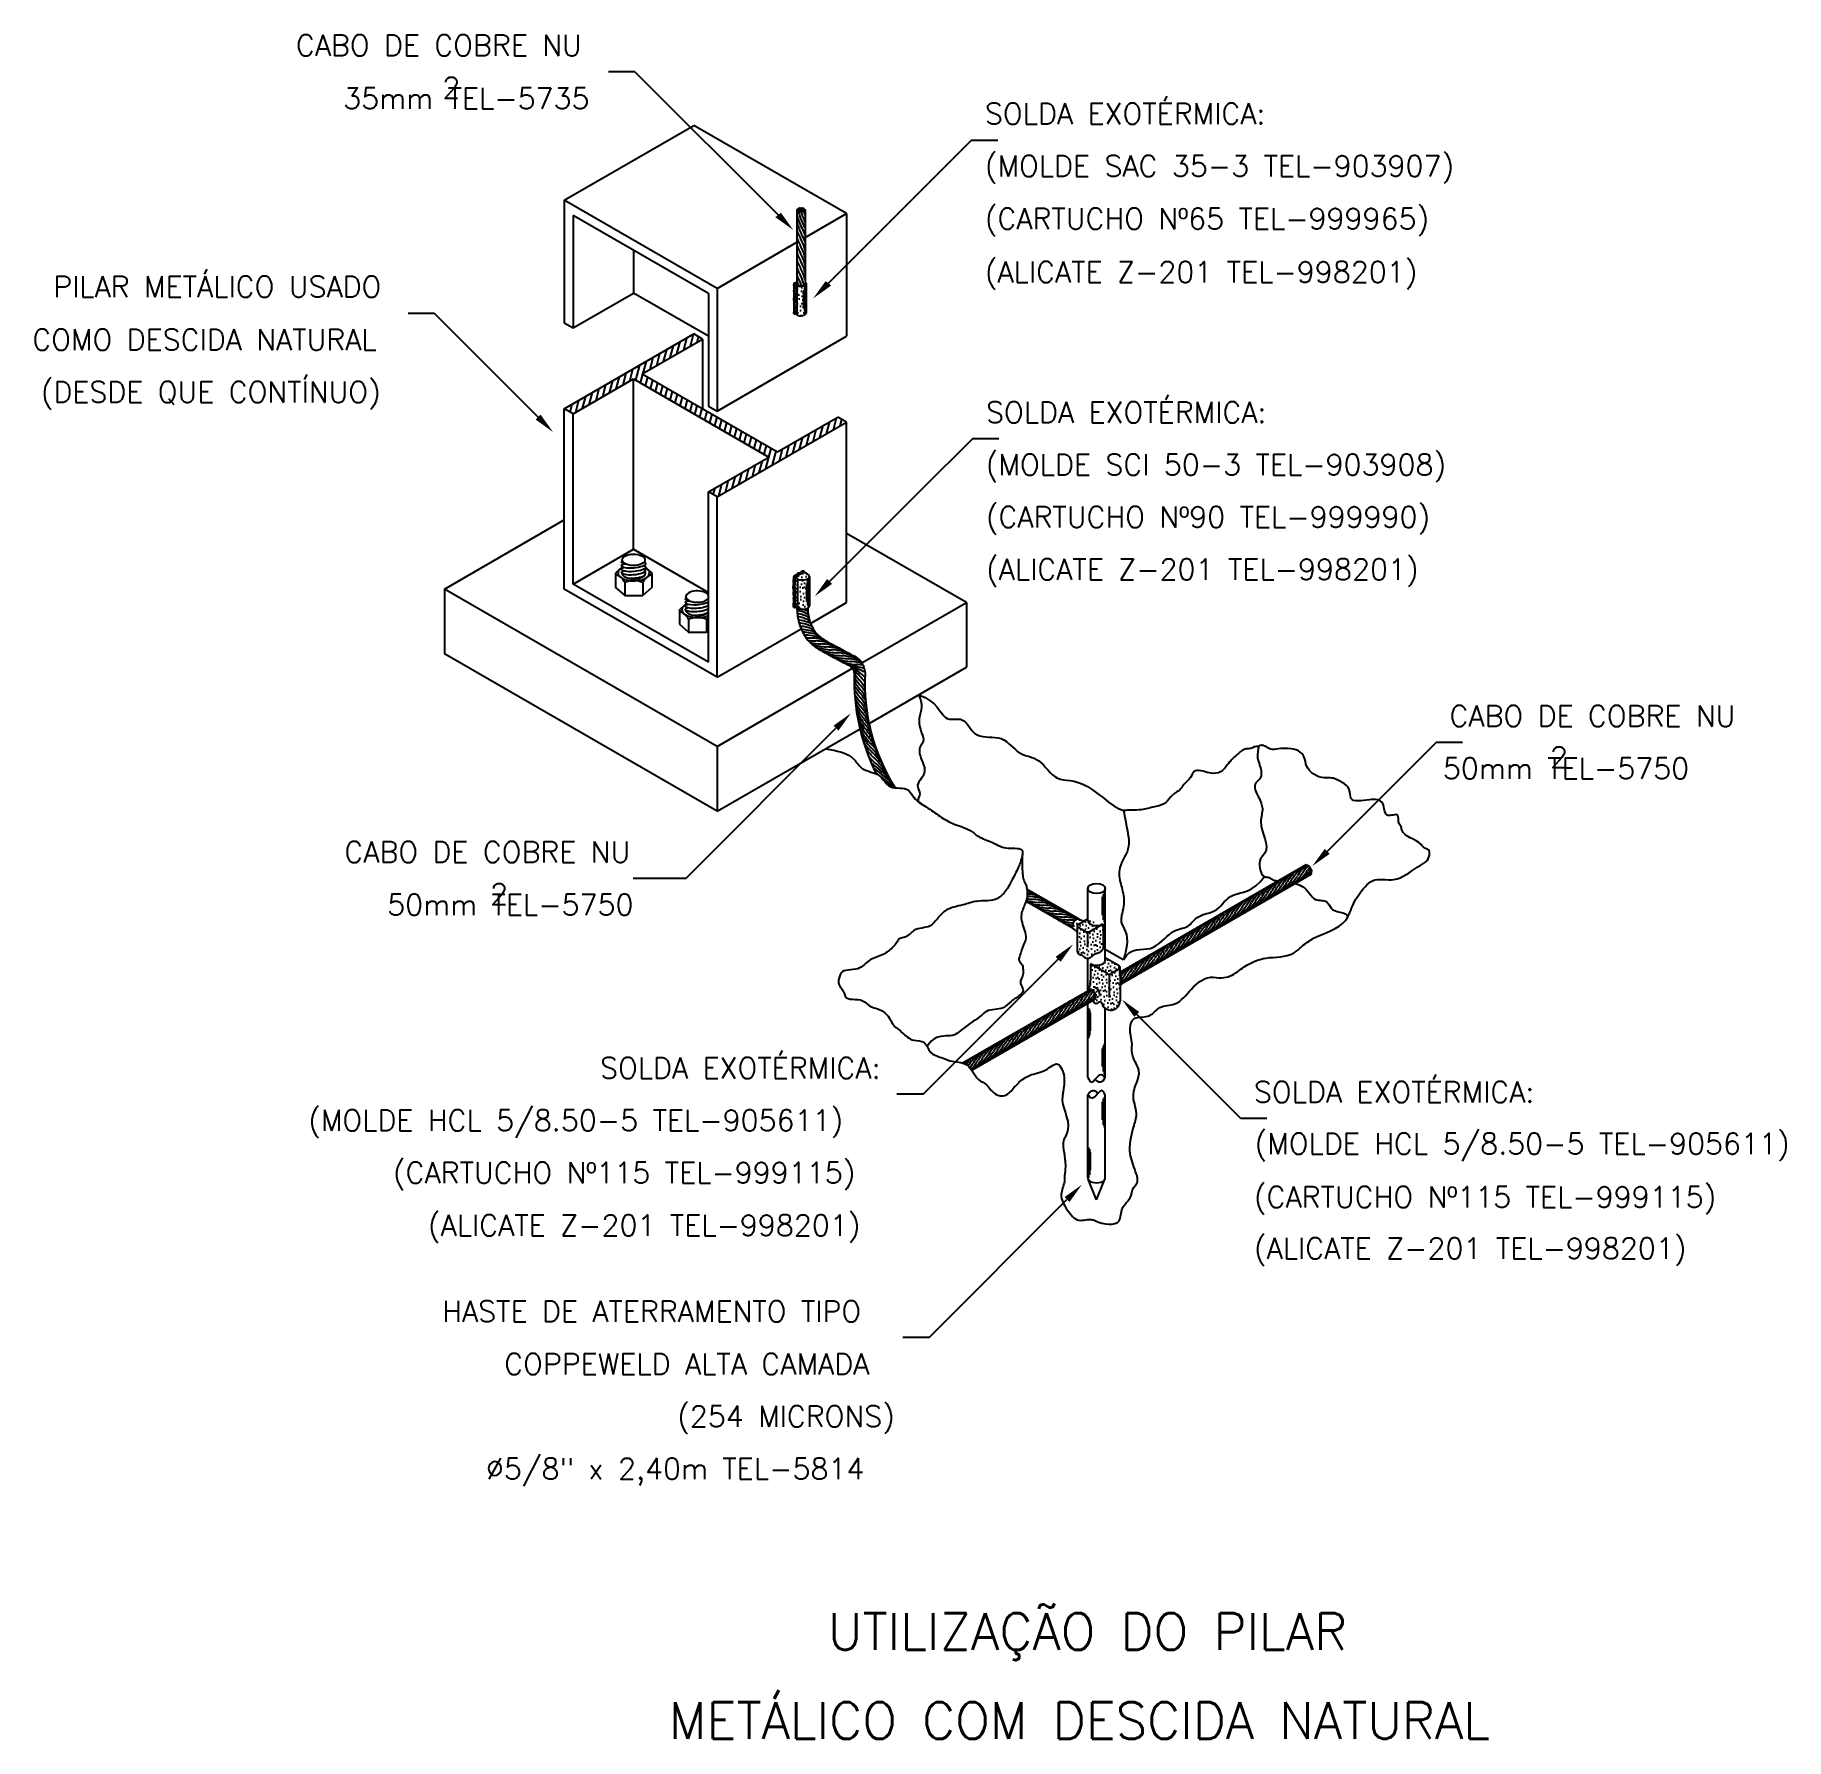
# Model space of a CAD drawing. Header units: millimetres. Extents: x -5512.3 to -5495.6, y -4634.1 to -4617.8.
import ezdxf
from ezdxf.enums import TextEntityAlignment as Align

# ---------------------------------------------------------------- set-up
doc = ezdxf.new("R2010")
doc.units = ezdxf.units.MM
doc.header["$LTSCALE"] = 10
doc.layers.add('Termotécnica', color=7, linetype='Continuous')
doc.styles.add('r140', font='romans.shx')
doc.styles.add('r80', font='romans.shx')
pattern_1 = [(30, (-5511.94362, -4636.17243), (-0.07, 0.1212436), [0, -0.14]), (30, (-5511.90622, -4636.1476), (-0.07, 0.1212436), [0, -0.14]), (30, (-5511.94344, -4636.13353), (-0.07, 0.1212436), [0, -0.14]), (30, (-5511.92797, -4636.09873), (-0.07, 0.1212436), [0, -0.14]), (30, (-5511.96369, -4636.10966), (-0.07, 0.1212436), [0, -0.14]), (30, (-5511.97079, -4636.07496), (-0.07, 0.1212436), [0, -0.14]), (30, (-5512.00037, -4636.06294), (-0.07, 0.1212436), [0, -0.14]), (30, (-5511.96017, -4636.04296), (-0.07, 0.1212436), [0, -0.14]), (30, (-5511.93387, -4636.02131), (-0.07, 0.1212436), [0, -0.14]), (30, (-5511.90252, -4636.04201), (-0.07, 0.1212436), [0, -0.14]), (30, (-5511.87687, -4636.03043), (-0.07, 0.1212436), [0, -0.14]), (30, (-5511.85167, -4636.07408), (-0.07, 0.1212436), [0, -0.14]), (30, (-5511.8651, -4636.10123), (-0.07, 0.1212436), [0, -0.14]), (30, (-5511.90324, -4636.11356), (-0.07, 0.1212436), [0, -0.14]), (30, (-5511.89402, -4636.07913), (-0.07, 0.1212436), [0, -0.14]), (30, (-5511.92844, -4636.06991), (-0.07, 0.1212436), [0, -0.14]), (30, (-5511.83832, -4636.1084), (-0.07, 0.1212436), [0, -0.14])]

msp = doc.modelspace()

# ---------------------------------------------------------------- texts
at = {"layer": 'Termotécnica', "color": 2, "style": 'r80'}
for s, p in [('CABO DE COBRE NU ', (-5509.801, -4617.917)), (' 35mm TEL-5735', (-5509.487, -4618.42)), ('2', (-5508.405, -4618.318)), ('SOLDA EXOTÉRMICA: ', (-5503.232, -4618.567)), ('(MOLDE SAC 35-3 TEL-903907) ', (-5503.233, -4619.067)), ('(CARTUCHO Nº65 TEL-999965)', (-5503.233, -4619.568)), ('(ALICATE Z-201 TEL-998201)', (-5503.233, -4620.076)), ('PILAR METÁLICO USADO  ', (-5512.115, -4620.218)), ('COMO DESCIDA NATURAL ', (-5512.314, -4620.721)), ('(DESDE QUE CONTÍNUO)', (-5512.233, -4621.221)), ('SOLDA EXOTÉRMICA: ', (-5503.222, -4621.414)), ('(MOLDE SCI 50-3 TEL-903908) ', (-5503.224, -4621.914)), ('(CARTUCHO Nº90 TEL-999990) ', (-5503.223, -4622.414)), ('(ALICATE Z-201 TEL-998201)', (-5503.221, -4622.912)), ('CABO DE COBRE NU ', (-5498.803, -4624.311)), ('2', (-5497.845, -4624.703)), (' 50mm TEL-5750', (-5499.003, -4624.81)), ('CABO DE COBRE NU ', (-5509.339, -4625.607)), (' 50mm TEL-5750', (-5509.068, -4626.109)), ('2', (-5507.949, -4626.008)), ('SOLDA EXOTÉRMICA: ', (-5506.902, -4627.666)), ('SOLDA EXOTÉRMICA: ', (-5500.668, -4627.896)), ('(MOLDE HCL 5/8.50-5 TEL-905611) ', (-5509.684, -4628.165)), ('(MOLDE HCL 5/8.50-5 TEL-905611) ', (-5500.661, -4628.389)), ('(CARTUCHO Nº115 TEL-999115) ', (-5508.875, -4628.666)), ('(CARTUCHO Nº115 TEL-999115) ', (-5500.667, -4628.897)), ('(ALICATE Z-201 TEL-998201)', (-5508.542, -4629.167)), ('(ALICATE Z-201 TEL-998201)', (-5500.667, -4629.386)), ('HASTE DE ATERRAMENTO TIPO ', (-5508.407, -4629.987)), ('COPPEWELD ALTA CAMADA ', (-5507.815, -4630.488)), ('(254 MICRONS)', (-5506.166, -4630.988)), ('%%C5/8" x 2,40m TEL-5814', (-5507.99, -4631.487))]:
    msp.add_text(s, height=0.2, dxfattribs=at).set_placement(p, align=Align.MIDDLE_LEFT)
at = {"layer": 'Termotécnica', "color": 5, "style": 'r140'}
for s, p in [(' UTILIZAÇÃO DO PILAR', (-5502.374, -4633.319)), (' METÁLICO COM DESCIDA NATURAL', (-5502.451, -4634.17))]:
    msp.add_text(s, height=0.35, dxfattribs=at).set_placement(p, align=Align.BOTTOM_CENTER)

# ---------------------------------------------------------------- hatches: boundary and pattern name
at = {"layer": 'Termotécnica'}
h = msp.add_hatch(dxfattribs=at)
h.set_pattern_fill('STIPPLE', color=2, scale=0.14, angle=30, style=0)
h.set_pattern_definition([(30, (-5511.94362, -4636.56785), (-0.07, 0.1212436), [0, -0.14]), (30, (-5511.90622, -4636.54303), (-0.07, 0.1212436), [0, -0.14]), (30, (-5511.94344, -4636.52896), (-0.07, 0.1212436), [0, -0.14]), (30, (-5511.92797, -4636.49416), (-0.07, 0.1212436), [0, -0.14]), (30, (-5511.96369, -4636.50508), (-0.07, 0.1212436), [0, -0.14]), (30, (-5511.97079, -4636.47038), (-0.07, 0.1212436), [0, -0.14]), (30, (-5512.00037, -4636.45836), (-0.07, 0.1212436), [0, -0.14]), (30, (-5511.96017, -4636.43838), (-0.07, 0.1212436), [0, -0.14]), (30, (-5511.93387, -4636.41673), (-0.07, 0.1212436), [0, -0.14]), (30, (-5511.90252, -4636.43743), (-0.07, 0.1212436), [0, -0.14]), (30, (-5511.87687, -4636.42586), (-0.07, 0.1212436), [0, -0.14]), (30, (-5511.85167, -4636.4695), (-0.07, 0.1212436), [0, -0.14]), (30, (-5511.8651, -4636.49665), (-0.07, 0.1212436), [0, -0.14]), (30, (-5511.90324, -4636.50898), (-0.07, 0.1212436), [0, -0.14]), (30, (-5511.89402, -4636.47456), (-0.07, 0.1212436), [0, -0.14]), (30, (-5511.92844, -4636.46533), (-0.07, 0.1212436), [0, -0.14]), (30, (-5511.83832, -4636.50383), (-0.07, 0.1212436), [0, -0.14])])
h.paths.add_polyline_path([(-5505.026, -4620.485), (-5505.026, -4620.205), (-5505.045, -4620.194), (-5505.046, -4620.194), (-5505.046, -4620.195), (-5505.046, -4620.195), (-5505.047, -4620.195), (-5505.047, -4620.196), (-5505.047, -4620.196), (-5505.047, -4620.196), (-5505.048, -4620.197), (-5505.048, -4620.197), (-5505.048, -4620.198), (-5505.048, -4620.198), (-5505.047, -4620.199), (-5505.047, -4620.199), (-5505.047, -4620.2), (-5505.047, -4620.2), (-5505.047, -4620.201), (-5505.047, -4620.202), (-5505.046, -4620.202), (-5505.046, -4620.203), (-5505.046, -4620.204), (-5505.046, -4620.205), (-5505.046, -4620.206), (-5505.046, -4620.207), (-5505.046, -4620.208), (-5505.046, -4620.209), (-5505.046, -4620.21), (-5505.046, -4620.211), (-5505.046, -4620.212), (-5505.046, -4620.213), (-5505.046, -4620.215), (-5505.046, -4620.216), (-5505.046, -4620.217), (-5505.047, -4620.218), (-5505.047, -4620.219), (-5505.047, -4620.22), (-5505.046, -4620.22), (-5505.046, -4620.221), (-5505.046, -4620.222), (-5505.046, -4620.223), (-5505.046, -4620.223), (-5505.046, -4620.224), (-5505.046, -4620.225), (-5505.046, -4620.225), (-5505.046, -4620.226), (-5505.045, -4620.227), (-5505.045, -4620.227), (-5505.045, -4620.228), (-5505.045, -4620.229), (-5505.045, -4620.23), (-5505.045, -4620.231), (-5505.044, -4620.232), (-5505.044, -4620.233), (-5505.044, -4620.234), (-5505.044, -4620.235), (-5505.044, -4620.236), (-5505.044, -4620.237), (-5505.045, -4620.238), (-5505.045, -4620.239), (-5505.045, -4620.24), (-5505.045, -4620.241), (-5505.046, -4620.242), (-5505.046, -4620.243), (-5505.046, -4620.244), (-5505.046, -4620.245), (-5505.046, -4620.246), (-5505.046, -4620.247), (-5505.046, -4620.248), (-5505.046, -4620.249), (-5505.046, -4620.25), (-5505.046, -4620.251), (-5505.046, -4620.252), (-5505.045, -4620.253), (-5505.045, -4620.254), (-5505.045, -4620.255), (-5505.045, -4620.256), (-5505.045, -4620.257), (-5505.045, -4620.258), (-5505.045, -4620.259), (-5505.045, -4620.26), (-5505.045, -4620.261), (-5505.045, -4620.262), (-5505.045, -4620.263), (-5505.046, -4620.264), (-5505.046, -4620.265), (-5505.046, -4620.266), (-5505.046, -4620.267), (-5505.046, -4620.268), (-5505.046, -4620.269), (-5505.046, -4620.27), (-5505.046, -4620.271), (-5505.046, -4620.272), (-5505.046, -4620.273), (-5505.045, -4620.274), (-5505.045, -4620.275), (-5505.045, -4620.276), (-5505.045, -4620.277), (-5505.045, -4620.278), (-5505.045, -4620.279), (-5505.045, -4620.28), (-5505.045, -4620.282), (-5505.045, -4620.282), (-5505.045, -4620.283), (-5505.046, -4620.284), (-5505.046, -4620.285), (-5505.046, -4620.286), (-5505.046, -4620.287), (-5505.046, -4620.288), (-5505.046, -4620.289), (-5505.046, -4620.289), (-5505.046, -4620.29), (-5505.046, -4620.291), (-5505.046, -4620.292), (-5505.046, -4620.293), (-5505.046, -4620.294), (-5505.046, -4620.296), (-5505.046, -4620.297), (-5505.046, -4620.298), (-5505.045, -4620.3), (-5505.045, -4620.301), (-5505.045, -4620.302), (-5505.045, -4620.304), (-5505.044, -4620.305), (-5505.044, -4620.307), (-5505.044, -4620.308), (-5505.044, -4620.309), (-5505.043, -4620.311), (-5505.043, -4620.312), (-5505.043, -4620.314), (-5505.043, -4620.315), (-5505.043, -4620.316), (-5505.043, -4620.317), (-5505.043, -4620.319), (-5505.043, -4620.32), (-5505.044, -4620.322), (-5505.044, -4620.323), (-5505.044, -4620.325), (-5505.044, -4620.326), (-5505.044, -4620.328), (-5505.045, -4620.33), (-5505.045, -4620.332), (-5505.045, -4620.334), (-5505.045, -4620.336), (-5505.045, -4620.338), (-5505.046, -4620.341), (-5505.046, -4620.343), (-5505.046, -4620.345), (-5505.046, -4620.347), (-5505.046, -4620.349), (-5505.046, -4620.351), (-5505.046, -4620.353), (-5505.046, -4620.354), (-5505.046, -4620.356), (-5505.045, -4620.357), (-5505.045, -4620.358), (-5505.045, -4620.36), (-5505.045, -4620.361), (-5505.044, -4620.362), (-5505.044, -4620.363), (-5505.044, -4620.364), (-5505.044, -4620.365), (-5505.044, -4620.366), (-5505.044, -4620.367), (-5505.045, -4620.368), (-5505.045, -4620.37), (-5505.045, -4620.371), (-5505.046, -4620.372), (-5505.046, -4620.373), (-5505.046, -4620.375), (-5505.046, -4620.376), (-5505.047, -4620.377), (-5505.047, -4620.379), (-5505.047, -4620.38), (-5505.047, -4620.381), (-5505.047, -4620.383), (-5505.046, -4620.384), (-5505.046, -4620.385), (-5505.046, -4620.387), (-5505.046, -4620.388), (-5505.046, -4620.389), (-5505.045, -4620.391), (-5505.045, -4620.392), (-5505.045, -4620.394), (-5505.045, -4620.395), (-5505.045, -4620.397), (-5505.045, -4620.398), (-5505.046, -4620.4), (-5505.046, -4620.402), (-5505.046, -4620.403), (-5505.047, -4620.405), (-5505.047, -4620.406), (-5505.048, -4620.408), (-5505.048, -4620.41), (-5505.048, -4620.412), (-5505.048, -4620.413), (-5505.048, -4620.415), (-5505.048, -4620.417), (-5505.048, -4620.418), (-5505.048, -4620.42), (-5505.048, -4620.421), (-5505.048, -4620.423), (-5505.047, -4620.424), (-5505.047, -4620.426), (-5505.047, -4620.427), (-5505.046, -4620.428), (-5505.046, -4620.429), (-5505.046, -4620.431), (-5505.046, -4620.432), (-5505.045, -4620.433), (-5505.045, -4620.434), (-5505.045, -4620.435), (-5505.045, -4620.437), (-5505.045, -4620.438), (-5505.045, -4620.439), (-5505.046, -4620.44), (-5505.046, -4620.441), (-5505.046, -4620.442), (-5505.046, -4620.443), (-5505.046, -4620.444), (-5505.046, -4620.445), (-5505.046, -4620.446), (-5505.047, -4620.447), (-5505.047, -4620.448), (-5505.047, -4620.449), (-5505.047, -4620.45), (-5505.047, -4620.451), (-5505.047, -4620.453), (-5505.046, -4620.454), (-5505.046, -4620.455), (-5505.046, -4620.456), (-5505.046, -4620.458), (-5505.046, -4620.459), (-5505.046, -4620.46), (-5505.045, -4620.462), (-5505.045, -4620.464), (-5505.045, -4620.465), (-5505.045, -4620.467), (-5505.044, -4620.469), (-5505.044, -4620.471), (-5505.043, -4620.473), (-5505.043, -4620.476)])
h.paths.add_polyline_path([(-5505.043, -4620.476), (-5505.043, -4620.473), (-5505.044, -4620.471), (-5505.044, -4620.469), (-5505.045, -4620.467), (-5505.045, -4620.465), (-5505.045, -4620.464), (-5505.045, -4620.462), (-5505.046, -4620.46), (-5505.046, -4620.459), (-5505.046, -4620.458), (-5505.046, -4620.456), (-5505.046, -4620.455), (-5505.046, -4620.454), (-5505.047, -4620.453), (-5505.047, -4620.451), (-5505.047, -4620.45), (-5505.047, -4620.449), (-5505.047, -4620.448), (-5505.047, -4620.447), (-5505.046, -4620.446), (-5505.046, -4620.445), (-5505.046, -4620.444), (-5505.046, -4620.443), (-5505.046, -4620.442), (-5505.046, -4620.441), (-5505.046, -4620.44), (-5505.045, -4620.439), (-5505.045, -4620.438), (-5505.045, -4620.437), (-5505.045, -4620.435), (-5505.045, -4620.434), (-5505.045, -4620.433), (-5505.046, -4620.432), (-5505.046, -4620.431), (-5505.046, -4620.429), (-5505.046, -4620.428), (-5505.047, -4620.427), (-5505.047, -4620.426), (-5505.047, -4620.424), (-5505.048, -4620.423), (-5505.048, -4620.421), (-5505.048, -4620.42), (-5505.048, -4620.418), (-5505.048, -4620.417), (-5505.048, -4620.415), (-5505.048, -4620.413), (-5505.048, -4620.412), (-5505.048, -4620.41), (-5505.048, -4620.408), (-5505.047, -4620.406), (-5505.047, -4620.405), (-5505.046, -4620.403), (-5505.046, -4620.402), (-5505.046, -4620.4), (-5505.045, -4620.398), (-5505.045, -4620.397), (-5505.045, -4620.395), (-5505.045, -4620.394), (-5505.045, -4620.392), (-5505.045, -4620.391), (-5505.046, -4620.389), (-5505.046, -4620.388), (-5505.046, -4620.387), (-5505.046, -4620.385), (-5505.046, -4620.384), (-5505.047, -4620.383), (-5505.047, -4620.381), (-5505.047, -4620.38), (-5505.047, -4620.379), (-5505.047, -4620.377), (-5505.046, -4620.376), (-5505.046, -4620.375), (-5505.046, -4620.373), (-5505.046, -4620.372), (-5505.045, -4620.371), (-5505.045, -4620.37), (-5505.045, -4620.368), (-5505.044, -4620.367), (-5505.044, -4620.366), (-5505.044, -4620.365), (-5505.044, -4620.364), (-5505.044, -4620.363), (-5505.044, -4620.362), (-5505.045, -4620.361), (-5505.045, -4620.36), (-5505.045, -4620.358), (-5505.045, -4620.357), (-5505.046, -4620.356), (-5505.046, -4620.354), (-5505.046, -4620.353), (-5505.046, -4620.351), (-5505.046, -4620.349), (-5505.046, -4620.347), (-5505.046, -4620.345), (-5505.046, -4620.343), (-5505.046, -4620.341), (-5505.045, -4620.338), (-5505.045, -4620.336), (-5505.045, -4620.334), (-5505.045, -4620.332), (-5505.045, -4620.33), (-5505.044, -4620.328), (-5505.044, -4620.326), (-5505.044, -4620.325), (-5505.044, -4620.323), (-5505.044, -4620.322), (-5505.043, -4620.32), (-5505.043, -4620.319), (-5505.043, -4620.317), (-5505.043, -4620.316), (-5505.043, -4620.315), (-5505.043, -4620.314), (-5505.043, -4620.312), (-5505.043, -4620.311), (-5505.044, -4620.309), (-5505.044, -4620.308), (-5505.044, -4620.307), (-5505.044, -4620.305), (-5505.045, -4620.304), (-5505.045, -4620.302), (-5505.045, -4620.301), (-5505.045, -4620.3), (-5505.046, -4620.298), (-5505.046, -4620.297), (-5505.046, -4620.296), (-5505.046, -4620.294), (-5505.046, -4620.293), (-5505.046, -4620.292), (-5505.046, -4620.291), (-5505.046, -4620.29), (-5505.046, -4620.289), (-5505.046, -4620.289), (-5505.046, -4620.288), (-5505.046, -4620.287), (-5505.046, -4620.286), (-5505.046, -4620.285), (-5505.046, -4620.284), (-5505.045, -4620.283), (-5505.045, -4620.282), (-5505.045, -4620.282), (-5505.045, -4620.28), (-5505.045, -4620.279), (-5505.045, -4620.278), (-5505.045, -4620.277), (-5505.045, -4620.276), (-5505.045, -4620.275), (-5505.045, -4620.274), (-5505.046, -4620.273), (-5505.046, -4620.272), (-5505.046, -4620.271), (-5505.046, -4620.27), (-5505.046, -4620.269), (-5505.046, -4620.268), (-5505.046, -4620.267), (-5505.046, -4620.266), (-5505.046, -4620.265), (-5505.046, -4620.264), (-5505.045, -4620.263), (-5505.045, -4620.262), (-5505.045, -4620.261), (-5505.045, -4620.26), (-5505.045, -4620.259), (-5505.045, -4620.258), (-5505.045, -4620.257), (-5505.045, -4620.256), (-5505.045, -4620.255), (-5505.045, -4620.254), (-5505.045, -4620.253), (-5505.046, -4620.252), (-5505.046, -4620.251), (-5505.046, -4620.25), (-5505.046, -4620.249), (-5505.046, -4620.248), (-5505.046, -4620.247), (-5505.046, -4620.246), (-5505.046, -4620.245), (-5505.046, -4620.244), (-5505.046, -4620.243), (-5505.046, -4620.242), (-5505.045, -4620.241), (-5505.045, -4620.24), (-5505.045, -4620.239), (-5505.045, -4620.238), (-5505.044, -4620.237), (-5505.044, -4620.236), (-5505.044, -4620.235), (-5505.044, -4620.234), (-5505.044, -4620.233), (-5505.044, -4620.232), (-5505.045, -4620.231), (-5505.045, -4620.23), (-5505.045, -4620.229), (-5505.045, -4620.228), (-5505.045, -4620.227), (-5505.045, -4620.227), (-5505.046, -4620.226), (-5505.046, -4620.225), (-5505.046, -4620.225), (-5505.046, -4620.224), (-5505.046, -4620.223), (-5505.046, -4620.223), (-5505.046, -4620.222), (-5505.046, -4620.221), (-5505.046, -4620.22), (-5505.047, -4620.22), (-5505.047, -4620.219), (-5505.047, -4620.218), (-5505.046, -4620.217), (-5505.046, -4620.216), (-5505.046, -4620.215), (-5505.046, -4620.213), (-5505.046, -4620.212), (-5505.046, -4620.211), (-5505.046, -4620.21), (-5505.046, -4620.209), (-5505.046, -4620.208), (-5505.046, -4620.207), (-5505.046, -4620.206), (-5505.046, -4620.205), (-5505.046, -4620.204), (-5505.046, -4620.203), (-5505.046, -4620.202), (-5505.047, -4620.202), (-5505.047, -4620.201), (-5505.047, -4620.2), (-5505.047, -4620.2), (-5505.047, -4620.199), (-5505.047, -4620.199), (-5505.048, -4620.198), (-5505.048, -4620.198), (-5505.048, -4620.197), (-5505.048, -4620.197), (-5505.047, -4620.196), (-5505.047, -4620.196), (-5505.047, -4620.196), (-5505.047, -4620.195), (-5505.046, -4620.195), (-5505.046, -4620.195), (-5505.046, -4620.194), (-5505.045, -4620.194), (-5505.045, -4620.194), (-5505.045, -4620.193), (-5505.045, -4620.193), (-5505.044, -4620.192), (-5505.044, -4620.192), (-5505.044, -4620.192), (-5505.044, -4620.191), (-5505.044, -4620.191), (-5505.043, -4620.191), (-5505.043, -4620.191), (-5505.042, -4620.19), (-5505.042, -4620.19), (-5505.042, -4620.19), (-5505.041, -4620.19), (-5505.04, -4620.19), (-5505.04, -4620.19), (-5505.039, -4620.19), (-5505.038, -4620.19), (-5505.037, -4620.19), (-5505.036, -4620.19), (-5505.036, -4620.19), (-5505.035, -4620.19), (-5505.034, -4620.19), (-5505.033, -4620.189), (-5505.033, -4620.189), (-5505.032, -4620.189), (-5505.032, -4620.188), (-5505.031, -4620.187), (-5505.031, -4620.187), (-5505.031, -4620.186), (-5505.031, -4620.185), (-5505.031, -4620.185), (-5505.03, -4620.184), (-5505.03, -4620.184), (-5505.03, -4620.183), (-5505.029, -4620.182), (-5505.029, -4620.182), (-5505.028, -4620.181), (-5505.027, -4620.181), (-5505.026, -4620.181), (-5505.024, -4620.18), (-5505.024, -4620.173), (-5505.026, -4620.174), (-5505.027, -4620.174), (-5505.028, -4620.175), (-5505.029, -4620.175), (-5505.03, -4620.176), (-5505.03, -4620.177), (-5505.031, -4620.177), (-5505.031, -4620.178), (-5505.032, -4620.178), (-5505.033, -4620.178), (-5505.033, -4620.178), (-5505.034, -4620.179), (-5505.035, -4620.179), (-5505.035, -4620.179), (-5505.036, -4620.179), (-5505.037, -4620.179), (-5505.038, -4620.179), (-5505.038, -4620.18), (-5505.039, -4620.18), (-5505.039, -4620.18), (-5505.04, -4620.18), (-5505.041, -4620.181), (-5505.041, -4620.181), (-5505.041, -4620.181), (-5505.042, -4620.181), (-5505.042, -4620.182), (-5505.043, -4620.182), (-5505.043, -4620.182), (-5505.044, -4620.182), (-5505.044, -4620.183), (-5505.045, -4620.183), (-5505.046, -4620.183), (-5505.047, -4620.184), (-5505.047, -4620.184), (-5505.048, -4620.184), (-5505.05, -4620.184), (-5505.051, -4620.185), (-5505.051, -4620.185), (-5505.052, -4620.186), (-5505.053, -4620.186), (-5505.054, -4620.187), (-5505.054, -4620.187), (-5505.054, -4620.188), (-5505.054, -4620.189), (-5505.054, -4620.19), (-5505.054, -4620.191), (-5505.054, -4620.191), (-5505.055, -4620.192), (-5505.055, -4620.193), (-5505.055, -4620.194), (-5505.055, -4620.195), (-5505.055, -4620.196), (-5505.055, -4620.197), (-5505.055, -4620.198), (-5505.056, -4620.198), (-5505.056, -4620.199), (-5505.056, -4620.2), (-5505.056, -4620.201), (-5505.056, -4620.202), (-5505.055, -4620.203), (-5505.055, -4620.204), (-5505.055, -4620.206), (-5505.055, -4620.207), (-5505.055, -4620.208), (-5505.054, -4620.209), (-5505.054, -4620.21), (-5505.054, -4620.211), (-5505.054, -4620.212), (-5505.053, -4620.213), (-5505.053, -4620.215), (-5505.053, -4620.216), (-5505.053, -4620.217), (-5505.053, -4620.218), (-5505.053, -4620.22), (-5505.053, -4620.221), (-5505.053, -4620.222), (-5505.053, -4620.223), (-5505.053, -4620.224), (-5505.053, -4620.225), (-5505.053, -4620.226), (-5505.053, -4620.228), (-5505.053, -4620.229), (-5505.054, -4620.229), (-5505.054, -4620.23), (-5505.054, -4620.231), (-5505.054, -4620.232), (-5505.054, -4620.233), (-5505.054, -4620.234), (-5505.054, -4620.235), (-5505.054, -4620.237), (-5505.054, -4620.238), (-5505.054, -4620.239), (-5505.054, -4620.24), (-5505.054, -4620.241), (-5505.054, -4620.242), (-5505.054, -4620.243), (-5505.054, -4620.245), (-5505.054, -4620.246), (-5505.055, -4620.247), (-5505.055, -4620.248), (-5505.055, -4620.249), (-5505.055, -4620.25), (-5505.055, -4620.251), (-5505.056, -4620.252), (-5505.056, -4620.254), (-5505.056, -4620.255), (-5505.056, -4620.256), (-5505.056, -4620.257), (-5505.056, -4620.258), (-5505.056, -4620.259), (-5505.056, -4620.26), (-5505.056, -4620.261), (-5505.055, -4620.262), (-5505.055, -4620.263), (-5505.055, -4620.264), (-5505.055, -4620.265), (-5505.055, -4620.266), (-5505.054, -4620.267), (-5505.054, -4620.268), (-5505.054, -4620.269), (-5505.054, -4620.271), (-5505.054, -4620.272), (-5505.054, -4620.273), (-5505.054, -4620.275), (-5505.054, -4620.276), (-5505.054, -4620.277), (-5505.054, -4620.278), (-5505.054, -4620.279), (-5505.055, -4620.28), (-5505.055, -4620.281), (-5505.055, -4620.282), (-5505.055, -4620.282), (-5505.055, -4620.283), (-5505.055, -4620.284), (-5505.055, -4620.284), (-5505.055, -4620.285), (-5505.055, -4620.286), (-5505.054, -4620.287), (-5505.054, -4620.288), (-5505.054, -4620.289), (-5505.053, -4620.291), (-5505.053, -4620.292), (-5505.052, -4620.293), (-5505.052, -4620.295), (-5505.052, -4620.296), (-5505.052, -4620.297), (-5505.053, -4620.298), (-5505.053, -4620.3), (-5505.053, -4620.301), (-5505.053, -4620.302), (-5505.054, -4620.303), (-5505.054, -4620.304), (-5505.054, -4620.305), (-5505.054, -4620.306), (-5505.054, -4620.307), (-5505.054, -4620.308), (-5505.054, -4620.309), (-5505.054, -4620.31), (-5505.054, -4620.312), (-5505.054, -4620.313), (-5505.054, -4620.314), (-5505.054, -4620.316), (-5505.055, -4620.317), (-5505.055, -4620.319), (-5505.055, -4620.321), (-5505.055, -4620.322), (-5505.055, -4620.324), (-5505.056, -4620.325), (-5505.056, -4620.327), (-5505.056, -4620.328), (-5505.057, -4620.329), (-5505.057, -4620.331), (-5505.057, -4620.332), (-5505.057, -4620.333), (-5505.057, -4620.335), (-5505.057, -4620.336), (-5505.057, -4620.338), (-5505.057, -4620.34), (-5505.057, -4620.342), (-5505.056, -4620.343), (-5505.056, -4620.345), (-5505.055, -4620.347), (-5505.055, -4620.349), (-5505.054, -4620.351), (-5505.054, -4620.353), (-5505.054, -4620.355), (-5505.053, -4620.357), (-5505.053, -4620.358), (-5505.052, -4620.36), (-5505.052, -4620.362), (-5505.052, -4620.363), (-5505.052, -4620.365), (-5505.052, -4620.366), (-5505.052, -4620.367), (-5505.053, -4620.369), (-5505.053, -4620.37), (-5505.053, -4620.371), (-5505.053, -4620.373), (-5505.054, -4620.374), (-5505.054, -4620.375), (-5505.054, -4620.376), (-5505.054, -4620.377), (-5505.055, -4620.378), (-5505.055, -4620.379), (-5505.055, -4620.38), (-5505.055, -4620.382), (-5505.055, -4620.383), (-5505.055, -4620.384), (-5505.054, -4620.386), (-5505.054, -4620.387), (-5505.054, -4620.389), (-5505.054, -4620.391), (-5505.054, -4620.392), (-5505.054, -4620.394), (-5505.053, -4620.396), (-5505.053, -4620.397), (-5505.053, -4620.399), (-5505.053, -4620.4), (-5505.053, -4620.401), (-5505.053, -4620.402), (-5505.053, -4620.403), (-5505.053, -4620.405), (-5505.053, -4620.406), (-5505.053, -4620.407), (-5505.053, -4620.408), (-5505.053, -4620.41), (-5505.053, -4620.411), (-5505.054, -4620.412), (-5505.054, -4620.414), (-5505.054, -4620.415), (-5505.054, -4620.417), (-5505.054, -4620.419), (-5505.054, -4620.42), (-5505.054, -4620.422), (-5505.054, -4620.423), (-5505.054, -4620.425), (-5505.054, -4620.426), (-5505.054, -4620.428), (-5505.054, -4620.429), (-5505.054, -4620.431), (-5505.054, -4620.432), (-5505.053, -4620.434), (-5505.053, -4620.435), (-5505.053, -4620.436), (-5505.053, -4620.438), (-5505.053, -4620.439), (-5505.053, -4620.441), (-5505.053, -4620.442), (-5505.053, -4620.444), (-5505.053, -4620.446), (-5505.053, -4620.447), (-5505.054, -4620.449), (-5505.054, -4620.451), (-5505.054, -4620.452), (-5505.054, -4620.454), (-5505.054, -4620.456), (-5505.055, -4620.457), (-5505.055, -4620.459), (-5505.055, -4620.46), (-5505.055, -4620.462), (-5505.056, -4620.463), (-5505.056, -4620.464), (-5505.056, -4620.466), (-5505.056, -4620.467), (-5505.056, -4620.468), (-5505.056, -4620.469), (-5505.055, -4620.47), (-5505.055, -4620.471), (-5505.054, -4620.472), (-5505.054, -4620.473), (-5505.053, -4620.474), (-5505.052, -4620.474), (-5505.051, -4620.475), (-5505.05, -4620.476), (-5505.049, -4620.476), (-5505.048, -4620.476), (-5505.047, -4620.476), (-5505.045, -4620.476), (-5505.044, -4620.476)])
edge = h.paths.add_edge_path()
edge.add_line((-5504.947, -4620.171), (-5504.947, -4620.19))
edge.add_line((-5504.947, -4620.19), (-5504.947, -4620.19))
edge.add_ellipse((-5504.96, -4620.19), major_axis=(0.0129, 0), ratio=0.509483, start_angle=267.7329, end_angle=358.4878, ccw=False)
edge.add_arc((-5505.233, -4620.243), 0.277, 8.6965, 9.6771, ccw=False)
edge.add_ellipse((-5504.973, -4620.201), major_axis=(0.0129, 0), ratio=0.509483, start_angle=188.1416, end_angle=360, ccw=False)
edge.add_ellipse((-5504.998, -4620.201), major_axis=(0.0129, 0), ratio=0.509483, start_angle=180, end_angle=351.9919, ccw=False)
edge.add_arc((-5505.084, -4620.208), 0.0732, 5.5067, 9.1945)
edge.add_arc((-5505.084, -4620.208), 0.0732, 9.1945, 35.3402)
edge.add_line((-5505.024, -4620.166), (-5505.024, -4620.173))
edge.add_line((-5505.024, -4620.173), (-5505.024, -4620.18))
edge.add_line((-5505.024, -4620.18), (-5505.026, -4620.181))
edge.add_line((-5505.026, -4620.181), (-5505.027, -4620.181))
edge.add_line((-5505.027, -4620.181), (-5505.028, -4620.181))
edge.add_line((-5505.028, -4620.181), (-5505.029, -4620.182))
edge.add_line((-5505.029, -4620.182), (-5505.029, -4620.182))
edge.add_line((-5505.029, -4620.182), (-5505.03, -4620.183))
edge.add_line((-5505.03, -4620.183), (-5505.03, -4620.184))
edge.add_line((-5505.03, -4620.184), (-5505.03, -4620.184))
edge.add_line((-5505.03, -4620.184), (-5505.031, -4620.185))
edge.add_line((-5505.031, -4620.185), (-5505.031, -4620.185))
edge.add_line((-5505.031, -4620.185), (-5505.031, -4620.186))
edge.add_line((-5505.031, -4620.186), (-5505.031, -4620.187))
edge.add_line((-5505.031, -4620.187), (-5505.031, -4620.187))
edge.add_line((-5505.031, -4620.187), (-5505.032, -4620.188))
edge.add_line((-5505.032, -4620.188), (-5505.032, -4620.189))
edge.add_line((-5505.032, -4620.189), (-5505.033, -4620.189))
edge.add_line((-5505.033, -4620.189), (-5505.033, -4620.189))
edge.add_line((-5505.033, -4620.189), (-5505.034, -4620.19))
edge.add_line((-5505.034, -4620.19), (-5505.035, -4620.19))
edge.add_line((-5505.035, -4620.19), (-5505.036, -4620.19))
edge.add_line((-5505.036, -4620.19), (-5505.036, -4620.19))
edge.add_line((-5505.036, -4620.19), (-5505.037, -4620.19))
edge.add_line((-5505.037, -4620.19), (-5505.038, -4620.19))
edge.add_line((-5505.038, -4620.19), (-5505.039, -4620.19))
edge.add_line((-5505.039, -4620.19), (-5505.04, -4620.19))
edge.add_line((-5505.04, -4620.19), (-5505.04, -4620.19))
edge.add_line((-5505.04, -4620.19), (-5505.041, -4620.19))
edge.add_line((-5505.041, -4620.19), (-5505.042, -4620.19))
edge.add_line((-5505.042, -4620.19), (-5505.042, -4620.19))
edge.add_line((-5505.042, -4620.19), (-5505.042, -4620.19))
edge.add_line((-5505.042, -4620.19), (-5505.043, -4620.191))
edge.add_line((-5505.043, -4620.191), (-5505.043, -4620.191))
edge.add_line((-5505.043, -4620.191), (-5505.044, -4620.191))
edge.add_line((-5505.044, -4620.191), (-5505.044, -4620.191))
edge.add_line((-5505.044, -4620.191), (-5505.044, -4620.192))
edge.add_line((-5505.044, -4620.192), (-5505.044, -4620.192))
edge.add_line((-5505.044, -4620.192), (-5505.044, -4620.192))
edge.add_line((-5505.044, -4620.192), (-5505.045, -4620.193))
edge.add_line((-5505.045, -4620.193), (-5505.045, -4620.193))
edge.add_line((-5505.045, -4620.193), (-5505.045, -4620.194))
edge.add_line((-5505.045, -4620.194), (-5505.045, -4620.194))
edge.add_line((-5505.045, -4620.194), (-5505.026, -4620.205))
edge.add_ellipse((-5504.988, -4620.188), major_axis=(0.0516, 0), ratio=0.509483, start_angle=221.6026, end_angle=357.5707)
edge.add_ellipse((-5504.988, -4620.188), major_axis=(0.0516, 0), ratio=0.509483, start_angle=357.5707, end_angle=398.163)
edge = h.paths.add_edge_path()
edge.add_line((-5504.936, -4620.468), (-5504.936, -4620.189))
edge.add_ellipse((-5504.988, -4620.188), major_axis=(0.0516, 0), ratio=0.509483, start_angle=221.6026, end_angle=357.5707, ccw=False)
edge.add_line((-5505.026, -4620.205), (-5505.026, -4620.485))
edge.add_ellipse((-5504.988, -4620.468), major_axis=(0.0516, 0), ratio=0.509483, start_angle=221.6026, end_angle=359.1756)
edge.add_line((-5504.936, -4620.468), (-5504.936, -4620.468))
h = msp.add_hatch(dxfattribs=at)
h.set_pattern_fill('ANSI31', color=1, scale=0.42, angle=30, style=0)
h.set_pattern_definition([(75, (-5511.947066, -4636.541807), (-0.0507111, 0.013588), [])])
h.paths.add_polyline_path([(-5504.634, -4621.46), (-5505.21, -4621.793), (-5506.5, -4621.048), (-5505.924, -4620.716), (-5506.007, -4620.668), (-5507.242, -4621.381), (-5507.159, -4621.429), (-5506.583, -4621.096), (-5505.293, -4621.841), (-5505.869, -4622.173), (-5505.786, -4622.221), (-5504.551, -4621.508)])
h = msp.add_hatch(dxfattribs=at)
h.set_pattern_fill('STIPPLE', color=2, scale=0.14, angle=30, style=0)
h.set_pattern_definition(pattern_1)
h.paths.add_polyline_path([(-5505.044, -4622.988), (-5505.044, -4622.988), (-5505.043, -4622.988), (-5505.042, -4622.987), (-5505.041, -4622.986), (-5505.039, -4622.986), (-5505.038, -4622.985), (-5505.036, -4622.985), (-5505.034, -4622.984), (-5505.033, -4622.983), (-5505.031, -4622.983), (-5505.03, -4622.982), (-5505.028, -4622.981), (-5505.026, -4622.981), (-5505.025, -4622.98), (-5505.023, -4622.979), (-5505.022, -4622.978), (-5505.02, -4622.977), (-5505.019, -4622.976), (-5505.017, -4622.975), (-5505.016, -4622.974), (-5505.014, -4622.973), (-5505.013, -4622.972), (-5505.011, -4622.971), (-5505.01, -4622.97), (-5505.008, -4622.969), (-5505.007, -4622.968), (-5505.005, -4622.967), (-5505.004, -4622.965), (-5505.002, -4622.964), (-5505.001, -4622.963), (-5505, -4622.962), (-5504.998, -4622.961), (-5504.997, -4622.96), (-5504.995, -4622.959), (-5504.994, -4622.958), (-5504.992, -4622.957), (-5504.99, -4622.957), (-5504.989, -4622.957), (-5504.987, -4622.956), (-5504.985, -4622.956), (-5504.984, -4622.956), (-5504.982, -4622.956), (-5504.98, -4622.955), (-5504.979, -4622.955), (-5504.977, -4622.955), (-5504.976, -4622.954), (-5504.974, -4622.953), (-5504.973, -4622.953), (-5504.972, -4622.952), (-5504.971, -4622.951), (-5504.97, -4622.949), (-5504.968, -4622.948), (-5504.967, -4622.947), (-5504.966, -4622.945), (-5504.964, -4622.943), (-5504.962, -4622.941), (-5504.96, -4622.94), (-5504.957, -4622.938), (-5504.953, -4622.94), (-5504.955, -4622.936), (-5504.957, -4622.932), (-5504.959, -4622.93), (-5504.961, -4622.929), (-5504.963, -4622.928), (-5504.965, -4622.927), (-5504.967, -4622.928), (-5504.969, -4622.928), (-5504.971, -4622.929), (-5504.972, -4622.93), (-5504.974, -4622.931), (-5504.976, -4622.932), (-5504.978, -4622.933), (-5504.98, -4622.934), (-5504.982, -4622.935), (-5504.984, -4622.937), (-5504.985, -4622.938), (-5504.987, -4622.939), (-5504.989, -4622.941), (-5504.99, -4622.942), (-5504.991, -4622.943), (-5504.993, -4622.944), (-5504.994, -4622.945), (-5504.995, -4622.945), (-5504.997, -4622.946), (-5504.998, -4622.947), (-5504.999, -4622.947), (-5505, -4622.947), (-5505.002, -4622.947), (-5505.003, -4622.947), (-5505.004, -4622.948), (-5505.005, -4622.948), (-5505.007, -4622.948), (-5505.008, -4622.948), (-5505.009, -4622.948), (-5505.011, -4622.949), (-5505.012, -4622.949), (-5505.014, -4622.95), (-5505.015, -4622.951), (-5505.016, -4622.952), (-5505.018, -4622.953), (-5505.019, -4622.954), (-5505.021, -4622.955), (-5505.022, -4622.956), (-5505.023, -4622.958), (-5505.025, -4622.959), (-5505.026, -4622.96), (-5505.027, -4622.962), (-5505.029, -4622.963), (-5505.03, -4622.964), (-5505.032, -4622.965), (-5505.033, -4622.966), (-5505.034, -4622.967), (-5505.036, -4622.968), (-5505.038, -4622.969), (-5505.039, -4622.969), (-5505.041, -4622.97), (-5505.042, -4622.971), (-5505.044, -4622.971), (-5505.046, -4622.972), (-5505.047, -4622.972), (-5505.049, -4622.973), (-5505.05, -4622.973), (-5505.051, -4622.974), (-5505.052, -4622.975), (-5505.053, -4622.976), (-5505.054, -4622.978), (-5505.055, -4622.979), (-5505.055, -4622.98), (-5505.056, -4622.982), (-5505.056, -4622.984), (-5505.057, -4622.986), (-5505.057, -4622.988), (-5505.057, -4622.99), (-5505.057, -4622.993), (-5505.058, -4622.995), (-5505.058, -4622.998), (-5505.058, -4623), (-5505.058, -4623.003), (-5505.058, -4623.006), (-5505.059, -4623.009), (-5505.059, -4623.011), (-5505.059, -4623.014), (-5505.059, -4623.017), (-5505.059, -4623.02), (-5505.06, -4623.023), (-5505.06, -4623.025), (-5505.06, -4623.028), (-5505.06, -4623.031), (-5505.059, -4623.034), (-5505.059, -4623.036), (-5505.059, -4623.039), (-5505.059, -4623.042), (-5505.059, -4623.044), (-5505.058, -4623.047), (-5505.058, -4623.049), (-5505.058, -4623.052), (-5505.058, -4623.054), (-5505.059, -4623.057), (-5505.059, -4623.059), (-5505.059, -4623.062), (-5505.059, -4623.064), (-5505.06, -4623.066), (-5505.06, -4623.069), (-5505.061, -4623.071), (-5505.061, -4623.073), (-5505.061, -4623.076), (-5505.062, -4623.078), (-5505.062, -4623.08), (-5505.063, -4623.082), (-5505.063, -4623.084), (-5505.063, -4623.086), (-5505.063, -4623.087), (-5505.063, -4623.089), (-5505.062, -4623.091), (-5505.062, -4623.093), (-5505.061, -4623.094), (-5505.061, -4623.096), (-5505.061, -4623.098), (-5505.06, -4623.101), (-5505.06, -4623.103), (-5505.059, -4623.106), (-5505.059, -4623.109), (-5505.059, -4623.112), (-5505.058, -4623.115), (-5505.058, -4623.118), (-5505.058, -4623.121), (-5505.058, -4623.124), (-5505.059, -4623.127), (-5505.059, -4623.129), (-5505.059, -4623.132), (-5505.059, -4623.135), (-5505.06, -4623.137), (-5505.06, -4623.14), (-5505.06, -4623.142), (-5505.06, -4623.145), (-5505.059, -4623.148), (-5505.059, -4623.15), (-5505.059, -4623.153), (-5505.058, -4623.155), (-5505.058, -4623.158), (-5505.057, -4623.161), (-5505.057, -4623.164), (-5505.057, -4623.166), (-5505.057, -4623.169), (-5505.057, -4623.172), (-5505.057, -4623.175), (-5505.058, -4623.178), (-5505.058, -4623.182), (-5505.058, -4623.185), (-5505.059, -4623.188), (-5505.059, -4623.192), (-5505.058, -4623.196), (-5505.058, -4623.199), (-5505.058, -4623.203), (-5505.057, -4623.207), (-5505.057, -4623.211), (-5505.057, -4623.214), (-5505.056, -4623.218), (-5505.056, -4623.221), (-5505.057, -4623.224), (-5505.057, -4623.228), (-5505.057, -4623.231), (-5505.058, -4623.233), (-5505.059, -4623.236), (-5505.059, -4623.239), (-5505.06, -4623.241), (-5505.06, -4623.243), (-5505.06, -4623.246), (-5505.061, -4623.248), (-5505.061, -4623.25), (-5505.061, -4623.252), (-5505.06, -4623.254), (-5505.06, -4623.255), (-5505.06, -4623.257), (-5505.06, -4623.259), (-5505.06, -4623.261), (-5505.059, -4623.263), (-5505.059, -4623.265), (-5505.059, -4623.267), (-5505.058, -4623.268), (-5505.058, -4623.27), (-5505.057, -4623.271), (-5505.056, -4623.273), (-5505.055, -4623.274), (-5505.054, -4623.274), (-5505.052, -4623.275), (-5505.05, -4623.275), (-5505.048, -4623.275), (-5505.046, -4623.274), (-5505.042, -4623.273), (-5505.039, -4623.272), (-5505.04, -4623.268), (-5505.041, -4623.264), (-5505.041, -4623.261), (-5505.041, -4623.258), (-5505.041, -4623.255), (-5505.041, -4623.252), (-5505.041, -4623.249), (-5505.041, -4623.246), (-5505.041, -4623.243), (-5505.041, -4623.241), (-5505.042, -4623.238), (-5505.042, -4623.235), (-5505.043, -4623.233), (-5505.043, -4623.23), (-5505.044, -4623.228), (-5505.044, -4623.226), (-5505.044, -4623.223), (-5505.044, -4623.221), (-5505.044, -4623.219), (-5505.043, -4623.218), (-5505.043, -4623.216), (-5505.043, -4623.214), (-5505.042, -4623.212), (-5505.042, -4623.21), (-5505.041, -4623.209), (-5505.041, -4623.207), (-5505.041, -4623.205), (-5505.041, -4623.204), (-5505.04, -4623.202), (-5505.04, -4623.2), (-5505.04, -4623.198), (-5505.041, -4623.196), (-5505.041, -4623.195), (-5505.041, -4623.193), (-5505.041, -4623.191), (-5505.042, -4623.189), (-5505.042, -4623.187), (-5505.043, -4623.184), (-5505.043, -4623.182), (-5505.043, -4623.18), (-5505.043, -4623.178), (-5505.044, -4623.176), (-5505.044, -4623.174), (-5505.044, -4623.172), (-5505.044, -4623.17), (-5505.044, -4623.168), (-5505.044, -4623.167), (-5505.044, -4623.165), (-5505.043, -4623.163), (-5505.043, -4623.162), (-5505.043, -4623.16), (-5505.043, -4623.159), (-5505.042, -4623.158), (-5505.042, -4623.156), (-5505.042, -4623.155), (-5505.042, -4623.153), (-5505.042, -4623.151), (-5505.042, -4623.15), (-5505.042, -4623.148), (-5505.042, -4623.146), (-5505.042, -4623.144), (-5505.042, -4623.142), (-5505.042, -4623.14), (-5505.043, -4623.138), (-5505.043, -4623.136), (-5505.044, -4623.134), (-5505.044, -4623.133), (-5505.044, -4623.131), (-5505.045, -4623.13), (-5505.045, -4623.128), (-5505.045, -4623.127), (-5505.046, -4623.125), (-5505.046, -4623.124), (-5505.046, -4623.123), (-5505.046, -4623.122), (-5505.046, -4623.12), (-5505.045, -4623.119), (-5505.045, -4623.117), (-5505.045, -4623.116), (-5505.045, -4623.114), (-5505.045, -4623.111), (-5505.045, -4623.109), (-5505.045, -4623.106), (-5505.044, -4623.103), (-5505.044, -4623.101), (-5505.044, -4623.098), (-5505.044, -4623.095), (-5505.044, -4623.093), (-5505.044, -4623.09), (-5505.045, -4623.088), (-5505.045, -4623.087), (-5505.045, -4623.085), (-5505.045, -4623.083), (-5505.045, -4623.081), (-5505.045, -4623.08), (-5505.046, -4623.078), (-5505.046, -4623.077), (-5505.046, -4623.075), (-5505.046, -4623.073), (-5505.046, -4623.071), (-5505.046, -4623.069), (-5505.046, -4623.067), (-5505.046, -4623.065), (-5505.046, -4623.063), (-5505.045, -4623.061), (-5505.045, -4623.059), (-5505.045, -4623.057), (-5505.044, -4623.054), (-5505.044, -4623.052), (-5505.044, -4623.05), (-5505.044, -4623.048), (-5505.044, -4623.046), (-5505.044, -4623.044), (-5505.044, -4623.041), (-5505.044, -4623.039), (-5505.044, -4623.037), (-5505.045, -4623.035), (-5505.045, -4623.034), (-5505.045, -4623.032), (-5505.045, -4623.03), (-5505.045, -4623.028), (-5505.045, -4623.026), (-5505.045, -4623.025), (-5505.045, -4623.023), (-5505.045, -4623.022), (-5505.045, -4623.02), (-5505.044, -4623.018), (-5505.044, -4623.017), (-5505.044, -4623.015), (-5505.044, -4623.013), (-5505.044, -4623.011), (-5505.044, -4623.01), (-5505.044, -4623.008), (-5505.044, -4623.006), (-5505.044, -4623.005), (-5505.044, -4623.003), (-5505.044, -4623.002), (-5505.045, -4623), (-5505.045, -4622.999), (-5505.046, -4622.998), (-5505.046, -4622.997), (-5505.046, -4622.996), (-5505.047, -4622.995), (-5505.047, -4622.994), (-5505.047, -4622.993), (-5505.047, -4622.992), (-5505.047, -4622.991), (-5505.046, -4622.991), (-5505.046, -4622.99), (-5505.045, -4622.989)])
h.paths.add_polyline_path([(-5505.039, -4623.272), (-5505.024, -4623.28), (-5505.02, -4623.282), (-5505.02, -4623.002), (-5505.044, -4622.988), (-5505.045, -4622.989), (-5505.046, -4622.99), (-5505.046, -4622.991), (-5505.047, -4622.991), (-5505.047, -4622.992), (-5505.047, -4622.993), (-5505.047, -4622.994), (-5505.047, -4622.995), (-5505.046, -4622.996), (-5505.046, -4622.997), (-5505.046, -4622.998), (-5505.045, -4622.999), (-5505.045, -4623), (-5505.044, -4623.002), (-5505.044, -4623.003), (-5505.044, -4623.005), (-5505.044, -4623.006), (-5505.044, -4623.008), (-5505.044, -4623.01), (-5505.044, -4623.011), (-5505.044, -4623.013), (-5505.044, -4623.015), (-5505.044, -4623.017), (-5505.044, -4623.018), (-5505.045, -4623.02), (-5505.045, -4623.022), (-5505.045, -4623.023), (-5505.045, -4623.025), (-5505.045, -4623.026), (-5505.045, -4623.028), (-5505.045, -4623.03), (-5505.045, -4623.032), (-5505.045, -4623.034), (-5505.045, -4623.035), (-5505.044, -4623.037), (-5505.044, -4623.039), (-5505.044, -4623.041), (-5505.044, -4623.044), (-5505.044, -4623.046), (-5505.044, -4623.048), (-5505.044, -4623.05), (-5505.044, -4623.052), (-5505.044, -4623.054), (-5505.045, -4623.057), (-5505.045, -4623.059), (-5505.045, -4623.061), (-5505.046, -4623.063), (-5505.046, -4623.065), (-5505.046, -4623.067), (-5505.046, -4623.069), (-5505.046, -4623.071), (-5505.046, -4623.073), (-5505.046, -4623.075), (-5505.046, -4623.077), (-5505.046, -4623.078), (-5505.045, -4623.08), (-5505.045, -4623.081), (-5505.045, -4623.083), (-5505.045, -4623.085), (-5505.045, -4623.087), (-5505.045, -4623.088), (-5505.044, -4623.09), (-5505.044, -4623.093), (-5505.044, -4623.095), (-5505.044, -4623.098), (-5505.044, -4623.101), (-5505.044, -4623.103), (-5505.045, -4623.106), (-5505.045, -4623.109), (-5505.045, -4623.111), (-5505.045, -4623.114), (-5505.045, -4623.116), (-5505.045, -4623.117), (-5505.045, -4623.119), (-5505.046, -4623.12), (-5505.046, -4623.122), (-5505.046, -4623.123), (-5505.046, -4623.124), (-5505.046, -4623.125), (-5505.045, -4623.127), (-5505.045, -4623.128), (-5505.045, -4623.13), (-5505.044, -4623.131), (-5505.044, -4623.133), (-5505.044, -4623.134), (-5505.043, -4623.136), (-5505.043, -4623.138), (-5505.042, -4623.14), (-5505.042, -4623.142), (-5505.042, -4623.144), (-5505.042, -4623.146), (-5505.042, -4623.148), (-5505.042, -4623.15), (-5505.042, -4623.151), (-5505.042, -4623.153), (-5505.042, -4623.155), (-5505.042, -4623.156), (-5505.042, -4623.158), (-5505.043, -4623.159), (-5505.043, -4623.16), (-5505.043, -4623.162), (-5505.043, -4623.163), (-5505.044, -4623.165), (-5505.044, -4623.167), (-5505.044, -4623.168), (-5505.044, -4623.17), (-5505.044, -4623.172), (-5505.044, -4623.174), (-5505.044, -4623.176), (-5505.043, -4623.178), (-5505.043, -4623.18), (-5505.043, -4623.182), (-5505.043, -4623.184), (-5505.042, -4623.187), (-5505.042, -4623.189), (-5505.041, -4623.191), (-5505.041, -4623.193), (-5505.041, -4623.195), (-5505.041, -4623.196), (-5505.04, -4623.198), (-5505.04, -4623.2), (-5505.04, -4623.202), (-5505.041, -4623.204), (-5505.041, -4623.205), (-5505.041, -4623.207), (-5505.041, -4623.209), (-5505.042, -4623.21), (-5505.042, -4623.212), (-5505.043, -4623.214), (-5505.043, -4623.216), (-5505.043, -4623.218), (-5505.044, -4623.219), (-5505.044, -4623.221), (-5505.044, -4623.223), (-5505.044, -4623.226), (-5505.044, -4623.228), (-5505.043, -4623.23), (-5505.043, -4623.233), (-5505.042, -4623.235), (-5505.042, -4623.238), (-5505.041, -4623.241), (-5505.041, -4623.243), (-5505.041, -4623.246), (-5505.041, -4623.249), (-5505.041, -4623.252), (-5505.041, -4623.255), (-5505.041, -4623.258), (-5505.041, -4623.261), (-5505.041, -4623.264), (-5505.04, -4623.268)])
edge = h.paths.add_edge_path()
edge.add_line((-5505.044, -4622.988), (-5505.02, -4623.002))
edge.add_ellipse((-5504.971, -4622.98), major_axis=(0.0656, 0), ratio=0.509483, start_angle=221.6026, end_angle=357.4995)
edge.add_ellipse((-5504.971, -4622.98), major_axis=(0.0656, 0), ratio=0.509483, start_angle=357.4995, end_angle=403.0744)
edge.add_line((-5504.923, -4622.957), (-5504.953, -4622.94))
edge.add_line((-5504.953, -4622.94), (-5504.957, -4622.938))
edge.add_line((-5504.957, -4622.938), (-5504.96, -4622.94))
edge.add_line((-5504.96, -4622.94), (-5504.962, -4622.941))
edge.add_line((-5504.962, -4622.941), (-5504.964, -4622.943))
edge.add_line((-5504.964, -4622.943), (-5504.966, -4622.945))
edge.add_line((-5504.966, -4622.945), (-5504.967, -4622.947))
edge.add_line((-5504.967, -4622.947), (-5504.968, -4622.948))
edge.add_line((-5504.968, -4622.948), (-5504.97, -4622.949))
edge.add_line((-5504.97, -4622.949), (-5504.971, -4622.951))
edge.add_line((-5504.971, -4622.951), (-5504.972, -4622.952))
edge.add_line((-5504.972, -4622.952), (-5504.973, -4622.953))
edge.add_line((-5504.973, -4622.953), (-5504.974, -4622.953))
edge.add_line((-5504.974, -4622.953), (-5504.976, -4622.954))
edge.add_line((-5504.976, -4622.954), (-5504.977, -4622.955))
edge.add_line((-5504.977, -4622.955), (-5504.979, -4622.955))
edge.add_line((-5504.979, -4622.955), (-5504.98, -4622.955))
edge.add_line((-5504.98, -4622.955), (-5504.982, -4622.956))
edge.add_line((-5504.982, -4622.956), (-5504.984, -4622.956))
edge.add_line((-5504.984, -4622.956), (-5504.985, -4622.956))
edge.add_line((-5504.985, -4622.956), (-5504.987, -4622.956))
edge.add_line((-5504.987, -4622.956), (-5504.989, -4622.957))
edge.add_line((-5504.989, -4622.957), (-5504.99, -4622.957))
edge.add_line((-5504.99, -4622.957), (-5504.992, -4622.957))
edge.add_line((-5504.992, -4622.957), (-5504.994, -4622.958))
edge.add_line((-5504.994, -4622.958), (-5504.995, -4622.959))
edge.add_line((-5504.995, -4622.959), (-5504.997, -4622.96))
edge.add_line((-5504.997, -4622.96), (-5504.998, -4622.961))
edge.add_line((-5504.998, -4622.961), (-5505, -4622.962))
edge.add_line((-5505, -4622.962), (-5505.001, -4622.963))
edge.add_line((-5505.001, -4622.963), (-5505.002, -4622.964))
edge.add_line((-5505.002, -4622.964), (-5505.004, -4622.965))
edge.add_line((-5505.004, -4622.965), (-5505.005, -4622.967))
edge.add_line((-5505.005, -4622.967), (-5505.007, -4622.968))
edge.add_line((-5505.007, -4622.968), (-5505.008, -4622.969))
edge.add_line((-5505.008, -4622.969), (-5505.01, -4622.97))
edge.add_line((-5505.01, -4622.97), (-5505.011, -4622.971))
edge.add_line((-5505.011, -4622.971), (-5505.013, -4622.972))
edge.add_line((-5505.013, -4622.972), (-5505.014, -4622.973))
edge.add_line((-5505.014, -4622.973), (-5505.016, -4622.974))
edge.add_line((-5505.016, -4622.974), (-5505.017, -4622.975))
edge.add_line((-5505.017, -4622.975), (-5505.019, -4622.976))
edge.add_line((-5505.019, -4622.976), (-5505.02, -4622.977))
edge.add_line((-5505.02, -4622.977), (-5505.022, -4622.978))
edge.add_line((-5505.022, -4622.978), (-5505.023, -4622.979))
edge.add_line((-5505.023, -4622.979), (-5505.025, -4622.98))
edge.add_line((-5505.025, -4622.98), (-5505.026, -4622.981))
edge.add_line((-5505.026, -4622.981), (-5505.028, -4622.981))
edge.add_line((-5505.028, -4622.981), (-5505.03, -4622.982))
edge.add_line((-5505.03, -4622.982), (-5505.031, -4622.983))
edge.add_line((-5505.031, -4622.983), (-5505.033, -4622.983))
edge.add_line((-5505.033, -4622.983), (-5505.034, -4622.984))
edge.add_line((-5505.034, -4622.984), (-5505.036, -4622.985))
edge.add_line((-5505.036, -4622.985), (-5505.038, -4622.985))
edge.add_line((-5505.038, -4622.985), (-5505.039, -4622.986))
edge.add_line((-5505.039, -4622.986), (-5505.041, -4622.986))
edge.add_line((-5505.041, -4622.986), (-5505.042, -4622.987))
edge.add_line((-5505.042, -4622.987), (-5505.043, -4622.988))
edge.add_line((-5505.043, -4622.988), (-5505.044, -4622.988))
edge.add_line((-5505.044, -4622.988), (-5505.044, -4622.988))
edge = h.paths.add_edge_path()
edge.add_ellipse((-5504.971, -4623.26), major_axis=(0.0656, 0), ratio=0.509483, start_angle=319.1649, end_angle=359.041)
edge.add_line((-5504.905, -4623.261), (-5504.906, -4623.261))
edge.add_line((-5504.906, -4623.261), (-5504.906, -4622.982))
edge.add_ellipse((-5504.971, -4622.98), major_axis=(0.0656, 0), ratio=0.509483, start_angle=221.6026, end_angle=357.4995, ccw=False)
edge.add_line((-5505.02, -4623.002), (-5505.02, -4623.282))
edge.add_ellipse((-5504.971, -4623.26), major_axis=(0.0656, 0), ratio=0.509483, start_angle=221.6026, end_angle=310.1617)
edge.add_ellipse((-5504.971, -4623.26), major_axis=(0.0656, 0), ratio=0.509483, start_angle=310.1617, end_angle=319.1649)
h = msp.add_hatch(dxfattribs=at)
h.set_pattern_fill('STIPPLE', color=2, scale=0.14, angle=30, style=0)
h.set_pattern_definition(pattern_1)
edge = h.paths.add_edge_path()
edge.add_arc((-5501.916, -4626.892), 0.0297, 120.2965, 159.1471, ccw=False)
edge.add_ellipse((-5501.961, -4626.821), major_axis=(-0.0274, 0.0474), ratio=0.5774, start_angle=185.404, end_angle=288.8795)
edge.add_line((-5501.944, -4626.791), (-5501.944, -4626.882))
edge = h.paths.add_edge_path()
edge.add_arc((-5502.047, -4626.738), 0.034, 240, 300)
edge.add_line((-5502.03, -4626.767), (-5501.952, -4626.722))
edge.add_arc((-5501.961, -4626.708), 0.017, 300, 360)
edge.add_arc((-5501.961, -4626.708), 0.017, 360, 420)
edge.add_line((-5501.952, -4626.693), (-5502.085, -4626.616))
edge.add_line((-5502.085, -4626.616), (-5502.085, -4626.64))
edge.add_ellipse((-5502.167, -4626.64), major_axis=(-0.0827, 0), ratio=0.5774, start_angle=46.8591, end_angle=180, ccw=False)
edge.add_line((-5502.224, -4626.674), (-5502.064, -4626.767))
edge = h.paths.add_edge_path()
edge.add_arc((-5502.313, -4626.845), 0.0871, -17.9583, 9.999, ccw=False)
edge.add_arc((-5502.141, -4626.931), 0.106, 146.5236, 177.9876)
edge.add_ellipse((-5502.213, -4626.967), major_axis=(-0.0274, 0.0474), ratio=0.5774, start_angle=-197.6337, end_angle=19.2562, ccw=False)
edge.add_line((-5502.195, -4627.017), (-5502.201, -4627.02))
edge.add_arc((-5502.173, -4627.023), 0.0278, 172.859, 310.0622)
edge.add_arc((-5502.138, -4627.057), 0.0213, 27.183, 145.6624, ccw=False)
edge.add_arc((-5502.032, -4627.026), 0.0888, 193.6166, 360.7094)
edge.add_line((-5501.944, -4627.025), (-5501.944, -4626.882))
edge.add_line((-5501.944, -4626.882), (-5501.944, -4626.791))
edge.add_line((-5501.944, -4626.791), (-5501.944, -4626.775))
edge.add_line((-5501.944, -4626.775), (-5501.944, -4626.708))
edge.add_arc((-5501.961, -4626.708), 0.017, 300, 360, ccw=False)
edge.add_line((-5501.952, -4626.722), (-5502.03, -4626.767))
edge.add_arc((-5502.047, -4626.738), 0.034, 240, 300, ccw=False)
edge.add_line((-5502.064, -4626.767), (-5502.224, -4626.674))
edge.add_ellipse((-5502.167, -4626.64), major_axis=(-0.0827, 0), ratio=0.5774, start_angle=43.9042, end_angle=46.8591, ccw=False)
edge.add_line((-5502.227, -4626.673), (-5502.227, -4626.83))
edge = h.paths.add_edge_path()
edge.add_line((-5502.344, -4626.297), (-5502.288, -4626.265))
edge.add_arc((-5502.269, -4626.141), 0.125, 238.1521, 260.9248, ccw=False)
edge.add_ellipse((-5502.361, -4626.296), major_axis=(0.0274, 0.0474), ratio=0.5774, start_angle=2.8835, end_angle=182.1813)
edge.add_arc((-5502.409, -4626.401), 0.0618, 24.0551, 69.0209, ccw=False)
edge.add_line((-5502.352, -4626.376), (-5502.352, -4626.312))
edge.add_arc((-5502.336, -4626.312), 0.017, 120, 180, ccw=False)
edge = h.paths.add_edge_path()
edge.add_line((-5502.25, -4626.262), (-5502.25, -4626.243))
edge.add_line((-5502.25, -4626.243), (-5502.288, -4626.265))
edge.add_line((-5502.288, -4626.265), (-5502.344, -4626.297))
edge.add_arc((-5502.336, -4626.312), 0.017, 120, 180)
edge.add_arc((-5502.336, -4626.312), 0.017, 180, 240)
edge.add_line((-5502.344, -4626.326), (-5502.281, -4626.363))
edge.add_arc((-5502.253, -4626.314), 0.056, 240, 300)
edge.add_line((-5502.225, -4626.363), (-5502.112, -4626.297))
edge.add_ellipse((-5502.167, -4626.262), major_axis=(-0.0827, 0), ratio=0.5774, start_angle=0, end_angle=131.8465, ccw=False)
edge = h.paths.add_edge_path()
edge.add_ellipse((-5502.167, -4626.262), major_axis=(-0.0827, 0), ratio=0.5774, start_angle=131.8465, end_angle=138.1486, ccw=False)
edge.add_line((-5502.112, -4626.297), (-5502.225, -4626.363))
edge.add_arc((-5502.253, -4626.314), 0.056, 240, 300, ccw=False)
edge.add_line((-5502.281, -4626.363), (-5502.344, -4626.326))
edge.add_arc((-5502.336, -4626.312), 0.017, 180, 240, ccw=False)
edge.add_line((-5502.352, -4626.312), (-5502.352, -4626.376))
edge.add_line((-5502.352, -4626.376), (-5502.352, -4626.554))
edge.add_line((-5502.352, -4626.554), (-5502.349, -4626.564))
edge.add_line((-5502.349, -4626.564), (-5502.345, -4626.572))
edge.add_line((-5502.345, -4626.572), (-5502.34, -4626.578))
edge.add_line((-5502.34, -4626.578), (-5502.335, -4626.582))
edge.add_line((-5502.335, -4626.582), (-5502.329, -4626.584))
edge.add_line((-5502.329, -4626.584), (-5502.323, -4626.586))
edge.add_line((-5502.323, -4626.586), (-5502.318, -4626.587))
edge.add_line((-5502.318, -4626.587), (-5502.313, -4626.589))
edge.add_line((-5502.313, -4626.589), (-5502.309, -4626.59))
edge.add_line((-5502.309, -4626.59), (-5502.305, -4626.592))
edge.add_line((-5502.305, -4626.592), (-5502.302, -4626.594))
edge.add_line((-5502.302, -4626.594), (-5502.299, -4626.596))
edge.add_line((-5502.299, -4626.596), (-5502.297, -4626.599))
edge.add_line((-5502.297, -4626.599), (-5502.295, -4626.601))
edge.add_line((-5502.295, -4626.601), (-5502.292, -4626.603))
edge.add_line((-5502.292, -4626.603), (-5502.29, -4626.605))
edge.add_line((-5502.29, -4626.605), (-5502.288, -4626.607))
edge.add_line((-5502.288, -4626.607), (-5502.286, -4626.609))
edge.add_line((-5502.286, -4626.609), (-5502.284, -4626.61))
edge.add_line((-5502.284, -4626.61), (-5502.282, -4626.612))
edge.add_line((-5502.282, -4626.612), (-5502.28, -4626.613))
edge.add_line((-5502.28, -4626.613), (-5502.277, -4626.614))
edge.add_line((-5502.277, -4626.614), (-5502.275, -4626.615))
edge.add_line((-5502.275, -4626.615), (-5502.273, -4626.616))
edge.add_line((-5502.273, -4626.616), (-5502.271, -4626.617))
edge.add_line((-5502.271, -4626.617), (-5502.269, -4626.618))
edge.add_line((-5502.269, -4626.618), (-5502.267, -4626.619))
edge.add_line((-5502.267, -4626.619), (-5502.265, -4626.619))
edge.add_line((-5502.265, -4626.619), (-5502.262, -4626.62))
edge.add_line((-5502.262, -4626.62), (-5502.26, -4626.62))
edge.add_line((-5502.26, -4626.62), (-5502.258, -4626.621))
edge.add_line((-5502.258, -4626.621), (-5502.256, -4626.621))
edge.add_line((-5502.256, -4626.621), (-5502.253, -4626.621))
edge.add_line((-5502.253, -4626.621), (-5502.251, -4626.621))
edge.add_line((-5502.251, -4626.621), (-5502.248, -4626.621))
edge.add_line((-5502.248, -4626.621), (-5502.246, -4626.621))
edge.add_line((-5502.246, -4626.621), (-5502.243, -4626.62))
edge.add_line((-5502.243, -4626.62), (-5502.24, -4626.62))
edge.add_line((-5502.24, -4626.62), (-5502.238, -4626.619))
edge.add_line((-5502.238, -4626.619), (-5502.235, -4626.617))
edge.add_line((-5502.235, -4626.617), (-5502.232, -4626.616))
edge.add_line((-5502.232, -4626.616), (-5502.229, -4626.614))
edge.add_line((-5502.229, -4626.614), (-5502.227, -4626.613))
edge.add_line((-5502.227, -4626.613), (-5502.224, -4626.611))
edge.add_line((-5502.224, -4626.611), (-5502.221, -4626.609))
edge.add_line((-5502.221, -4626.609), (-5502.218, -4626.606))
edge.add_line((-5502.218, -4626.606), (-5502.215, -4626.604))
edge.add_line((-5502.215, -4626.604), (-5502.212, -4626.601))
edge.add_line((-5502.212, -4626.601), (-5502.208, -4626.598))
edge.add_line((-5502.208, -4626.598), (-5502.205, -4626.595))
edge.add_line((-5502.205, -4626.595), (-5502.202, -4626.592))
edge.add_line((-5502.202, -4626.592), (-5502.198, -4626.59))
edge.add_line((-5502.198, -4626.59), (-5502.195, -4626.587))
edge.add_line((-5502.195, -4626.587), (-5502.191, -4626.584))
edge.add_line((-5502.191, -4626.584), (-5502.187, -4626.582))
edge.add_line((-5502.187, -4626.582), (-5502.183, -4626.579))
edge.add_line((-5502.183, -4626.579), (-5502.179, -4626.577))
edge.add_line((-5502.179, -4626.577), (-5502.174, -4626.575))
edge.add_line((-5502.174, -4626.575), (-5502.17, -4626.574))
edge.add_line((-5502.17, -4626.574), (-5502.165, -4626.572))
edge.add_line((-5502.165, -4626.572), (-5502.16, -4626.571))
edge.add_line((-5502.16, -4626.571), (-5502.155, -4626.569))
edge.add_line((-5502.155, -4626.569), (-5502.151, -4626.568))
edge.add_line((-5502.151, -4626.568), (-5502.146, -4626.567))
edge.add_line((-5502.146, -4626.567), (-5502.141, -4626.565))
edge.add_line((-5502.141, -4626.565), (-5502.136, -4626.563))
edge.add_line((-5502.136, -4626.563), (-5502.131, -4626.56))
edge.add_line((-5502.131, -4626.56), (-5502.126, -4626.556))
edge.add_line((-5502.126, -4626.556), (-5502.121, -4626.551))
edge.add_line((-5502.121, -4626.551), (-5502.116, -4626.545))
edge.add_line((-5502.116, -4626.545), (-5502.111, -4626.537))
edge.add_line((-5502.111, -4626.537), (-5502.106, -4626.527))
edge.add_line((-5502.106, -4626.527), (-5502.106, -4626.293))
edge.add_line((-5502.106, -4626.293), (-5502.106, -4626.294))

# ---------------------------------------------------------------- linework, layer by layer
at = {"layer": 'Termotécnica', "color": 2}
for p, q in [((-5506.57, -4618.167), (-5506.82, -4618.167)), ((-5506.57, -4618.167), (-5505.201, -4619.536)), ((-5507.242, -4619.393), (-5506.007, -4618.68)), ((-5504.551, -4619.52), (-5506.007, -4618.68)), ((-5503.359, -4618.819), (-5504.728, -4620.188)), ((-5503.359, -4618.819), (-5503.109, -4618.819)), ((-5505.786, -4620.233), (-5507.242, -4619.393)), ((-5507.242, -4619.393), (-5507.242, -4620.562)), ((-5505.024, -4619.483), (-5505.024, -4620.19)), ((-5504.947, -4619.483), (-5504.947, -4620.19)), ((-5504.947, -4619.749), (-5504.551, -4619.52)), ((-5504.551, -4619.52), (-5504.551, -4620.69)), ((-5507.159, -4619.537), (-5507.159, -4620.61)), ((-5505.869, -4620.281), (-5507.159, -4619.537)), ((-5505.786, -4620.233), (-5505.024, -4619.793)), ((-5506.583, -4619.869), (-5506.583, -4620.278)), ((-5505.026, -4620.205), (-5505.045, -4620.194)), ((-5504.936, -4620.188), (-5504.936, -4620.468)), ((-5507.159, -4620.61), (-5506.583, -4620.278)), ((-5505.869, -4620.69), (-5506.583, -4620.278)), ((-5505.869, -4620.281), (-5505.869, -4621.355)), ((-5505.786, -4620.233), (-5505.786, -4621.403)), ((-5505.026, -4620.205), (-5505.026, -4620.485)), ((-5508.481, -4620.471), (-5508.731, -4620.471)), ((-5508.481, -4620.471), (-5507.491, -4621.461)), ((-5505.026, -4620.485), (-5505.043, -4620.476)), ((-5507.242, -4620.562), (-5507.159, -4620.61)), ((-5507.242, -4621.381), (-5506.007, -4620.668)), ((-5505.924, -4620.716), (-5506.007, -4620.668)), ((-5505.924, -4620.716), (-5506.007, -4620.668)), ((-5505.786, -4621.403), (-5504.551, -4620.69)), ((-5506.5, -4621.048), (-5505.924, -4620.716)), ((-5505.924, -4620.716), (-5505.924, -4621.381)), ((-5507.159, -4621.429), (-5506.583, -4621.096)), ((-5506.583, -4621.096), (-5505.293, -4621.841)), ((-5506.583, -4622.72), (-5506.583, -4621.096)), ((-5506.5, -4621.048), (-5505.21, -4621.793)), ((-5505.869, -4621.355), (-5505.786, -4621.403)), ((-5507.242, -4623.101), (-5507.242, -4621.381)), ((-5507.159, -4621.429), (-5507.242, -4621.381)), ((-5507.159, -4623.053), (-5507.159, -4621.429)), ((-5505.786, -4622.221), (-5504.551, -4621.508)), ((-5505.21, -4621.793), (-5504.634, -4621.46)), ((-5504.551, -4621.508), (-5504.634, -4621.46)), ((-5504.551, -4623.228), (-5504.551, -4621.508)), ((-5503.348, -4621.663), (-5503.846, -4622.161)), ((-5503.348, -4621.663), (-5503.098, -4621.663)), ((-5505.869, -4622.173), (-5505.293, -4621.841)), ((-5505.869, -4623.797), (-5505.869, -4622.173)), ((-5505.786, -4622.221), (-5505.869, -4622.173)), ((-5503.846, -4622.161), (-5504.713, -4623.028)), ((-5505.786, -4623.941), (-5505.786, -4622.221)), ((-5508.384, -4623.101), (-5507.242, -4622.441)), ((-5503.409, -4623.228), (-5504.551, -4622.569)), ((-5507.159, -4623.053), (-5506.583, -4622.72)), ((-5506.7, -4622.841), (-5506.687, -4622.834)), ((-5506.7, -4622.874), (-5506.674, -4622.859)), ((-5506.583, -4622.72), (-5505.869, -4623.132)), ((-5506.465, -4622.854), (-5506.485, -4622.846)), ((-5506.753, -4622.954), (-5506.753, -4623.085)), ((-5506.686, -4622.888), (-5506.747, -4622.941)), ((-5506.7, -4622.907), (-5506.674, -4622.892)), ((-5506.7, -4622.94), (-5506.674, -4622.925)), ((-5506.686, -4622.965), (-5506.674, -4622.958)), ((-5506.465, -4622.887), (-5506.489, -4622.877)), ((-5506.465, -4622.92), (-5506.489, -4622.91)), ((-5506.468, -4622.952), (-5506.489, -4622.943)), ((-5506.466, -4622.894), (-5506.413, -4622.941)), ((-5506.407, -4622.954), (-5506.407, -4623.085)), ((-5505.02, -4623.002), (-5505.044, -4622.988)), ((-5505.02, -4623.002), (-5505.02, -4623.282)), ((-5504.923, -4622.957), (-5504.957, -4622.938)), ((-5504.906, -4622.981), (-5504.906, -4623.261)), ((-5505.786, -4624.601), (-5508.384, -4623.101)), ((-5508.384, -4623.101), (-5508.384, -4623.718)), ((-5505.786, -4623.941), (-5507.242, -4623.101)), ((-5505.869, -4623.797), (-5507.159, -4623.053)), ((-5506.753, -4623.085), (-5506.666, -4623.16)), ((-5506.666, -4623.038), (-5506.666, -4623.16)), ((-5506.666, -4623.16), (-5506.493, -4623.16)), ((-5506.493, -4623.038), (-5506.493, -4623.16)), ((-5506.407, -4623.085), (-5506.493, -4623.16)), ((-5506.091, -4623.192), (-5506.079, -4623.184)), ((-5505.869, -4623.2), (-5505.877, -4623.197)), ((-5506.145, -4623.305), (-5506.145, -4623.436)), ((-5506.078, -4623.238), (-5506.139, -4623.291)), ((-5506.091, -4623.225), (-5506.066, -4623.21)), ((-5506.091, -4623.257), (-5506.066, -4623.243)), ((-5506.091, -4623.29), (-5506.066, -4623.275)), ((-5506.078, -4623.316), (-5506.066, -4623.308)), ((-5505.869, -4623.233), (-5505.881, -4623.227)), ((-5505.869, -4623.265), (-5505.881, -4623.26)), ((-5505.869, -4623.298), (-5505.881, -4623.293)), ((-5505.02, -4623.282), (-5505.039, -4623.272)), ((-5504.894, -4623.427), (-5504.551, -4623.228)), ((-5504.405, -4623.804), (-5503.409, -4623.228)), ((-5503.409, -4623.228), (-5503.409, -4623.846)), ((-5506.145, -4623.436), (-5506.058, -4623.511)), ((-5506.058, -4623.389), (-5506.058, -4623.511)), ((-5506.058, -4623.511), (-5505.885, -4623.511)), ((-5505.885, -4623.389), (-5505.885, -4623.511)), ((-5505.869, -4623.497), (-5505.885, -4623.511)), ((-5505.786, -4623.941), (-5504.984, -4623.478)), ((-5505.786, -4625.218), (-5508.384, -4623.718)), ((-5505.786, -4624.601), (-5504.494, -4623.855)), ((-5504.337, -4624.382), (-5503.409, -4623.846)), ((-5506.085, -4625.859), (-5504.652, -4624.426)), ((-5505.786, -4625.218), (-5504.423, -4624.432)), ((-5505.786, -4624.601), (-5505.786, -4625.218)), ((-5498.928, -4624.561), (-5499.102, -4624.734)), ((-5498.928, -4624.561), (-5498.678, -4624.561)), ((-5499.102, -4624.734), (-5499.969, -4625.601)), ((-5506.085, -4625.859), (-5506.585, -4625.859)), ((-5501.944, -4626.752), (-5500.174, -4625.73)), ((-5501.926, -4626.862), (-5500.122, -4625.82)), ((-5502.341, -4626.246), (-5502.83, -4625.964)), ((-5502.25, -4626.262), (-5502.25, -4625.955)), ((-5502.085, -4626.64), (-5502.085, -4625.955)), ((-5502.396, -4626.334), (-5502.84, -4626.078)), ((-5502.352, -4626.312), (-5502.352, -4626.554)), ((-5502.344, -4626.297), (-5502.25, -4626.243)), ((-5502.281, -4626.363), (-5502.344, -4626.326)), ((-5502.253, -4626.37), (-5502.253, -4626.516)), ((-5502.225, -4626.363), (-5502.106, -4626.293)), ((-5502.106, -4626.293), (-5502.106, -4626.527)), ((-5501.914, -4626.637), (-5502.085, -4626.538)), ((-5503.719, -4627.814), (-5502.534, -4626.629)), ((-5502.25, -4626.928), (-5502.25, -4626.621)), ((-5502.227, -4626.673), (-5502.227, -4626.83)), ((-5502.064, -4626.767), (-5502.227, -4626.673)), ((-5501.952, -4626.693), (-5502.085, -4626.616)), ((-5502.047, -4626.772), (-5502.047, -4626.995)), ((-5502.03, -4626.767), (-5501.952, -4626.722)), ((-5501.944, -4626.775), (-5501.944, -4626.708)), ((-5501.944, -4626.775), (-5501.944, -4627.025)), ((-5503.446, -4627.619), (-5502.229, -4626.917)), ((-5503.358, -4627.688), (-5502.195, -4627.016)), ((-5502.25, -4627.108), (-5502.25, -4627.048)), ((-5502.25, -4627.759), (-5502.25, -4627.048)), ((-5502.085, -4627.762), (-5502.085, -4627.098)), ((-5500.795, -4628.145), (-5501.785, -4627.156)), ((-5503.821, -4627.917), (-5503.719, -4627.814)), ((-5503.821, -4627.917), (-5504.071, -4627.917)), ((-5502.25, -4628.714), (-5502.25, -4627.921)), ((-5502.085, -4628.714), (-5502.085, -4627.925)), ((-5500.795, -4628.145), (-5500.545, -4628.145)), ((-5502.167, -4628.924), (-5502.247, -4628.726)), ((-5502.167, -4628.924), (-5502.088, -4628.726)), ((-5503.765, -4630.238), (-5502.45, -4628.922)), ((-5503.765, -4630.238), (-5504.015, -4630.238))]:
    msp.add_line(p, q, dxfattribs=at)
at = {"layer": 'Termotécnica', "color": 1}
for p, q in [((-5504.959, -4620.424), (-5504.959, -4620.252)), ((-5504.95, -4620.455), (-5504.95, -4620.224)), ((-5504.942, -4620.471), (-5504.942, -4620.207)), ((-5504.922, -4623.251), (-5504.922, -4623.02)), ((-5504.914, -4623.266), (-5504.914, -4623.003)), ((-5504.931, -4623.22), (-5504.931, -4623.047)), ((-5502.11, -4626.208), (-5502.11, -4626.036)), ((-5502.102, -4626.254), (-5502.102, -4626.008)), ((-5502.093, -4626.277), (-5502.093, -4625.991)), ((-5502.242, -4627.381), (-5502.242, -4627.095)), ((-5502.233, -4627.358), (-5502.233, -4627.112)), ((-5502.225, -4627.312), (-5502.225, -4627.14)), ((-5502.11, -4627.654), (-5502.11, -4627.481)), ((-5502.102, -4627.7), (-5502.102, -4627.454)), ((-5502.093, -4627.723), (-5502.093, -4627.437)), ((-5502.11, -4628.162), (-5502.11, -4627.989)), ((-5502.102, -4628.208), (-5502.102, -4627.962)), ((-5502.093, -4628.231), (-5502.093, -4627.945)), ((-5502.242, -4628.71), (-5502.242, -4628.424)), ((-5502.233, -4628.687), (-5502.233, -4628.441)), ((-5502.225, -4628.641), (-5502.225, -4628.468))]:
    msp.add_line(p, q, dxfattribs=at)
at = {"layer": 'Termotécnica', "color": 3}
for p, q in [((-5506.487, -4622.876), (-5506.484, -4622.879)), ((-5505.879, -4623.227), (-5505.876, -4623.23))]:
    msp.add_line(p, q, dxfattribs=at)
at = {"layer": 'Termotécnica', "color": 2}
for points in [[(-5505.024, -4620.173), (-5505.026, -4620.174), (-5505.027, -4620.174), (-5505.028, -4620.175), (-5505.029, -4620.175), (-5505.03, -4620.176), (-5505.03, -4620.177), (-5505.031, -4620.177), (-5505.031, -4620.178), (-5505.032, -4620.178), (-5505.033, -4620.178), (-5505.033, -4620.178), (-5505.034, -4620.179), (-5505.035, -4620.179), (-5505.035, -4620.179), (-5505.036, -4620.179), (-5505.037, -4620.179), (-5505.038, -4620.179), (-5505.038, -4620.18), (-5505.039, -4620.18), (-5505.039, -4620.18), (-5505.04, -4620.18), (-5505.041, -4620.181), (-5505.041, -4620.181), (-5505.041, -4620.181), (-5505.042, -4620.181), (-5505.042, -4620.182), (-5505.043, -4620.182), (-5505.043, -4620.182), (-5505.044, -4620.182), (-5505.044, -4620.183), (-5505.045, -4620.183), (-5505.046, -4620.183), (-5505.047, -4620.184), (-5505.047, -4620.184), (-5505.048, -4620.184), (-5505.05, -4620.184), (-5505.051, -4620.185), (-5505.051, -4620.185), (-5505.052, -4620.186), (-5505.053, -4620.186), (-5505.054, -4620.187), (-5505.054, -4620.187), (-5505.054, -4620.188), (-5505.054, -4620.189), (-5505.054, -4620.19), (-5505.054, -4620.191), (-5505.054, -4620.191), (-5505.055, -4620.192), (-5505.055, -4620.193), (-5505.055, -4620.194), (-5505.055, -4620.195), (-5505.055, -4620.196), (-5505.055, -4620.197), (-5505.055, -4620.198), (-5505.056, -4620.198), (-5505.056, -4620.199), (-5505.056, -4620.2), (-5505.056, -4620.201), (-5505.056, -4620.202), (-5505.055, -4620.203), (-5505.055, -4620.204), (-5505.055, -4620.206), (-5505.055, -4620.207), (-5505.055, -4620.208), (-5505.054, -4620.209), (-5505.054, -4620.21), (-5505.054, -4620.211), (-5505.054, -4620.212), (-5505.053, -4620.213), (-5505.053, -4620.215), (-5505.053, -4620.216), (-5505.053, -4620.217), (-5505.053, -4620.218), (-5505.053, -4620.22), (-5505.053, -4620.221), (-5505.053, -4620.222), (-5505.053, -4620.223), (-5505.053, -4620.224), (-5505.053, -4620.225), (-5505.053, -4620.226), (-5505.053, -4620.228), (-5505.053, -4620.229), (-5505.054, -4620.229), (-5505.054, -4620.23), (-5505.054, -4620.231), (-5505.054, -4620.232), (-5505.054, -4620.233), (-5505.054, -4620.234), (-5505.054, -4620.235), (-5505.054, -4620.237), (-5505.054, -4620.238), (-5505.054, -4620.239), (-5505.054, -4620.24), (-5505.054, -4620.241), (-5505.054, -4620.242), (-5505.054, -4620.243), (-5505.054, -4620.245), (-5505.054, -4620.246), (-5505.055, -4620.247), (-5505.055, -4620.248), (-5505.055, -4620.249), (-5505.055, -4620.25), (-5505.055, -4620.251), (-5505.056, -4620.252), (-5505.056, -4620.254), (-5505.056, -4620.255), (-5505.056, -4620.256), (-5505.056, -4620.257), (-5505.056, -4620.258), (-5505.056, -4620.259), (-5505.056, -4620.26), (-5505.056, -4620.261), (-5505.055, -4620.262), (-5505.055, -4620.263), (-5505.055, -4620.264), (-5505.055, -4620.265), (-5505.055, -4620.266), (-5505.054, -4620.267), (-5505.054, -4620.268), (-5505.054, -4620.269), (-5505.054, -4620.271), (-5505.054, -4620.272), (-5505.054, -4620.273), (-5505.054, -4620.275), (-5505.054, -4620.276), (-5505.054, -4620.277), (-5505.054, -4620.278), (-5505.054, -4620.279), (-5505.055, -4620.28), (-5505.055, -4620.281), (-5505.055, -4620.282), (-5505.055, -4620.282), (-5505.055, -4620.283), (-5505.055, -4620.284), (-5505.055, -4620.284), (-5505.055, -4620.285), (-5505.055, -4620.286), (-5505.054, -4620.287), (-5505.054, -4620.288), (-5505.054, -4620.289), (-5505.053, -4620.291), (-5505.053, -4620.292), (-5505.052, -4620.293), (-5505.052, -4620.295), (-5505.052, -4620.296), (-5505.052, -4620.297), (-5505.053, -4620.298), (-5505.053, -4620.3), (-5505.053, -4620.301), (-5505.053, -4620.302), (-5505.054, -4620.303), (-5505.054, -4620.304), (-5505.054, -4620.305), (-5505.054, -4620.306), (-5505.054, -4620.307), (-5505.054, -4620.308), (-5505.054, -4620.309), (-5505.054, -4620.31), (-5505.054, -4620.312), (-5505.054, -4620.313), (-5505.054, -4620.314), (-5505.054, -4620.316), (-5505.055, -4620.317), (-5505.055, -4620.319), (-5505.055, -4620.321), (-5505.055, -4620.322), (-5505.055, -4620.324), (-5505.056, -4620.325), (-5505.056, -4620.327), (-5505.056, -4620.328), (-5505.057, -4620.329), (-5505.057, -4620.331), (-5505.057, -4620.332), (-5505.057, -4620.333), (-5505.057, -4620.335), (-5505.057, -4620.336), (-5505.057, -4620.338), (-5505.057, -4620.34), (-5505.057, -4620.342), (-5505.056, -4620.343), (-5505.056, -4620.345), (-5505.055, -4620.347), (-5505.055, -4620.349), (-5505.054, -4620.351), (-5505.054, -4620.353), (-5505.054, -4620.355), (-5505.053, -4620.357), (-5505.053, -4620.358), (-5505.052, -4620.36), (-5505.052, -4620.362), (-5505.052, -4620.363), (-5505.052, -4620.365), (-5505.052, -4620.366), (-5505.052, -4620.367), (-5505.053, -4620.369), (-5505.053, -4620.37), (-5505.053, -4620.371), (-5505.053, -4620.373), (-5505.054, -4620.374), (-5505.054, -4620.375), (-5505.054, -4620.376), (-5505.054, -4620.377), (-5505.055, -4620.378), (-5505.055, -4620.379), (-5505.055, -4620.38), (-5505.055, -4620.382), (-5505.055, -4620.383), (-5505.055, -4620.384), (-5505.054, -4620.386), (-5505.054, -4620.387), (-5505.054, -4620.389), (-5505.054, -4620.391), (-5505.054, -4620.392), (-5505.054, -4620.394), (-5505.053, -4620.396), (-5505.053, -4620.397), (-5505.053, -4620.399), (-5505.053, -4620.4), (-5505.053, -4620.401), (-5505.053, -4620.402), (-5505.053, -4620.403), (-5505.053, -4620.405), (-5505.053, -4620.406), (-5505.053, -4620.407), (-5505.053, -4620.408), (-5505.053, -4620.41), (-5505.053, -4620.411), (-5505.054, -4620.412), (-5505.054, -4620.414), (-5505.054, -4620.415), (-5505.054, -4620.417), (-5505.054, -4620.419), (-5505.054, -4620.42), (-5505.054, -4620.422), (-5505.054, -4620.423), (-5505.054, -4620.425), (-5505.054, -4620.426), (-5505.054, -4620.428), (-5505.054, -4620.429), (-5505.054, -4620.431), (-5505.054, -4620.432), (-5505.053, -4620.434), (-5505.053, -4620.435), (-5505.053, -4620.436), (-5505.053, -4620.438), (-5505.053, -4620.439), (-5505.053, -4620.441), (-5505.053, -4620.442), (-5505.053, -4620.444), (-5505.053, -4620.446), (-5505.053, -4620.447), (-5505.054, -4620.449), (-5505.054, -4620.451), (-5505.054, -4620.452), (-5505.054, -4620.454), (-5505.054, -4620.456), (-5505.055, -4620.457), (-5505.055, -4620.459), (-5505.055, -4620.46), (-5505.055, -4620.462), (-5505.056, -4620.463), (-5505.056, -4620.464), (-5505.056, -4620.466), (-5505.056, -4620.467), (-5505.056, -4620.468), (-5505.056, -4620.469), (-5505.055, -4620.47), (-5505.055, -4620.471), (-5505.054, -4620.472), (-5505.054, -4620.473), (-5505.053, -4620.474), (-5505.052, -4620.474), (-5505.051, -4620.475), (-5505.05, -4620.476), (-5505.049, -4620.476), (-5505.048, -4620.476), (-5505.047, -4620.476), (-5505.045, -4620.476), (-5505.044, -4620.476), (-5505.043, -4620.476)], [(-5505.024, -4620.18), (-5505.026, -4620.181), (-5505.027, -4620.181), (-5505.028, -4620.181), (-5505.029, -4620.182), (-5505.029, -4620.182), (-5505.03, -4620.183), (-5505.03, -4620.184), (-5505.03, -4620.184), (-5505.031, -4620.185), (-5505.031, -4620.185), (-5505.031, -4620.186), (-5505.031, -4620.187), (-5505.031, -4620.187), (-5505.032, -4620.188), (-5505.032, -4620.189), (-5505.033, -4620.189), (-5505.033, -4620.189), (-5505.034, -4620.19), (-5505.035, -4620.19), (-5505.036, -4620.19), (-5505.036, -4620.19), (-5505.037, -4620.19), (-5505.038, -4620.19), (-5505.039, -4620.19), (-5505.04, -4620.19), (-5505.04, -4620.19), (-5505.041, -4620.19), (-5505.042, -4620.19), (-5505.042, -4620.19), (-5505.042, -4620.19), (-5505.043, -4620.191), (-5505.043, -4620.191), (-5505.044, -4620.191), (-5505.044, -4620.191), (-5505.044, -4620.192), (-5505.044, -4620.192), (-5505.044, -4620.192), (-5505.045, -4620.193), (-5505.045, -4620.193), (-5505.045, -4620.194), (-5505.046, -4620.194), (-5505.046, -4620.195), (-5505.046, -4620.195), (-5505.047, -4620.195), (-5505.047, -4620.196), (-5505.047, -4620.196), (-5505.047, -4620.196), (-5505.048, -4620.197), (-5505.048, -4620.197), (-5505.048, -4620.198), (-5505.048, -4620.198), (-5505.047, -4620.199), (-5505.047, -4620.199), (-5505.047, -4620.2), (-5505.047, -4620.2), (-5505.047, -4620.201), (-5505.047, -4620.202), (-5505.046, -4620.202), (-5505.046, -4620.203), (-5505.046, -4620.204), (-5505.046, -4620.205), (-5505.046, -4620.206), (-5505.046, -4620.207), (-5505.046, -4620.208), (-5505.046, -4620.209), (-5505.046, -4620.21), (-5505.046, -4620.211), (-5505.046, -4620.212), (-5505.046, -4620.213), (-5505.046, -4620.215), (-5505.046, -4620.216), (-5505.046, -4620.217), (-5505.047, -4620.218), (-5505.047, -4620.219), (-5505.047, -4620.22), (-5505.046, -4620.22), (-5505.046, -4620.221), (-5505.046, -4620.222), (-5505.046, -4620.223), (-5505.046, -4620.223), (-5505.046, -4620.224), (-5505.046, -4620.225), (-5505.046, -4620.225), (-5505.046, -4620.226), (-5505.045, -4620.227), (-5505.045, -4620.227), (-5505.045, -4620.228), (-5505.045, -4620.229), (-5505.045, -4620.23), (-5505.045, -4620.231), (-5505.044, -4620.232), (-5505.044, -4620.233), (-5505.044, -4620.234), (-5505.044, -4620.235), (-5505.044, -4620.236), (-5505.044, -4620.237), (-5505.045, -4620.238), (-5505.045, -4620.239), (-5505.045, -4620.24), (-5505.045, -4620.241), (-5505.046, -4620.242), (-5505.046, -4620.243), (-5505.046, -4620.244), (-5505.046, -4620.245), (-5505.046, -4620.246), (-5505.046, -4620.247), (-5505.046, -4620.248), (-5505.046, -4620.249), (-5505.046, -4620.25), (-5505.046, -4620.251), (-5505.046, -4620.252), (-5505.045, -4620.253), (-5505.045, -4620.254), (-5505.045, -4620.255), (-5505.045, -4620.256), (-5505.045, -4620.257), (-5505.045, -4620.258), (-5505.045, -4620.259), (-5505.045, -4620.26), (-5505.045, -4620.261), (-5505.045, -4620.262), (-5505.045, -4620.263), (-5505.046, -4620.264), (-5505.046, -4620.265), (-5505.046, -4620.266), (-5505.046, -4620.267), (-5505.046, -4620.268), (-5505.046, -4620.269), (-5505.046, -4620.27), (-5505.046, -4620.271), (-5505.046, -4620.272), (-5505.046, -4620.273), (-5505.045, -4620.274), (-5505.045, -4620.275), (-5505.045, -4620.276), (-5505.045, -4620.277), (-5505.045, -4620.278), (-5505.045, -4620.279), (-5505.045, -4620.28), (-5505.045, -4620.282), (-5505.045, -4620.282), (-5505.045, -4620.283), (-5505.046, -4620.284), (-5505.046, -4620.285), (-5505.046, -4620.286), (-5505.046, -4620.287), (-5505.046, -4620.288), (-5505.046, -4620.289), (-5505.046, -4620.289), (-5505.046, -4620.29), (-5505.046, -4620.291), (-5505.046, -4620.292), (-5505.046, -4620.293), (-5505.046, -4620.294), (-5505.046, -4620.296), (-5505.046, -4620.297), (-5505.046, -4620.298), (-5505.045, -4620.3), (-5505.045, -4620.301), (-5505.045, -4620.302), (-5505.045, -4620.304), (-5505.044, -4620.305), (-5505.044, -4620.307), (-5505.044, -4620.308), (-5505.044, -4620.309), (-5505.043, -4620.311), (-5505.043, -4620.312), (-5505.043, -4620.314), (-5505.043, -4620.315), (-5505.043, -4620.316), (-5505.043, -4620.317), (-5505.043, -4620.319), (-5505.043, -4620.32), (-5505.044, -4620.322), (-5505.044, -4620.323), (-5505.044, -4620.325), (-5505.044, -4620.326), (-5505.044, -4620.328), (-5505.045, -4620.33), (-5505.045, -4620.332), (-5505.045, -4620.334), (-5505.045, -4620.336), (-5505.045, -4620.338), (-5505.046, -4620.341), (-5505.046, -4620.343), (-5505.046, -4620.345), (-5505.046, -4620.347), (-5505.046, -4620.349), (-5505.046, -4620.351), (-5505.046, -4620.353), (-5505.046, -4620.354), (-5505.046, -4620.356), (-5505.045, -4620.357), (-5505.045, -4620.358), (-5505.045, -4620.36), (-5505.045, -4620.361), (-5505.044, -4620.362), (-5505.044, -4620.363), (-5505.044, -4620.364), (-5505.044, -4620.365), (-5505.044, -4620.366), (-5505.044, -4620.367), (-5505.045, -4620.368), (-5505.045, -4620.37), (-5505.045, -4620.371), (-5505.046, -4620.372), (-5505.046, -4620.373), (-5505.046, -4620.375), (-5505.046, -4620.376), (-5505.047, -4620.377), (-5505.047, -4620.379), (-5505.047, -4620.38), (-5505.047, -4620.381), (-5505.047, -4620.383), (-5505.046, -4620.384), (-5505.046, -4620.385), (-5505.046, -4620.387), (-5505.046, -4620.388), (-5505.046, -4620.389), (-5505.045, -4620.391), (-5505.045, -4620.392), (-5505.045, -4620.394), (-5505.045, -4620.395), (-5505.045, -4620.397), (-5505.045, -4620.398), (-5505.046, -4620.4), (-5505.046, -4620.402), (-5505.046, -4620.403), (-5505.047, -4620.405), (-5505.047, -4620.406), (-5505.048, -4620.408), (-5505.048, -4620.41), (-5505.048, -4620.412), (-5505.048, -4620.413), (-5505.048, -4620.415), (-5505.048, -4620.417), (-5505.048, -4620.418), (-5505.048, -4620.42), (-5505.048, -4620.421), (-5505.048, -4620.423), (-5505.047, -4620.424), (-5505.047, -4620.426), (-5505.047, -4620.427), (-5505.046, -4620.428), (-5505.046, -4620.429), (-5505.046, -4620.431), (-5505.046, -4620.432), (-5505.045, -4620.433), (-5505.045, -4620.434), (-5505.045, -4620.435), (-5505.045, -4620.437), (-5505.045, -4620.438), (-5505.045, -4620.439), (-5505.046, -4620.44), (-5505.046, -4620.441), (-5505.046, -4620.442), (-5505.046, -4620.443), (-5505.046, -4620.444), (-5505.046, -4620.445), (-5505.046, -4620.446), (-5505.047, -4620.447), (-5505.047, -4620.448), (-5505.047, -4620.449), (-5505.047, -4620.45), (-5505.047, -4620.451), (-5505.047, -4620.453), (-5505.046, -4620.454), (-5505.046, -4620.455), (-5505.046, -4620.456), (-5505.046, -4620.458), (-5505.046, -4620.459), (-5505.046, -4620.46), (-5505.045, -4620.462), (-5505.045, -4620.464), (-5505.045, -4620.465), (-5505.045, -4620.467), (-5505.044, -4620.469), (-5505.044, -4620.471), (-5505.043, -4620.473), (-5505.043, -4620.476)], [(-5504.953, -4622.94), (-5504.955, -4622.936), (-5504.957, -4622.932), (-5504.959, -4622.93), (-5504.961, -4622.929), (-5504.963, -4622.928), (-5504.965, -4622.927), (-5504.967, -4622.928), (-5504.969, -4622.928), (-5504.971, -4622.929), (-5504.972, -4622.93), (-5504.974, -4622.931), (-5504.976, -4622.932), (-5504.978, -4622.933), (-5504.98, -4622.934), (-5504.982, -4622.935), (-5504.984, -4622.937), (-5504.985, -4622.938), (-5504.987, -4622.939), (-5504.989, -4622.941), (-5504.99, -4622.942), (-5504.991, -4622.943), (-5504.993, -4622.944), (-5504.994, -4622.945), (-5504.995, -4622.945), (-5504.997, -4622.946), (-5504.998, -4622.947), (-5504.999, -4622.947), (-5505, -4622.947), (-5505.002, -4622.947), (-5505.003, -4622.947), (-5505.004, -4622.948), (-5505.005, -4622.948), (-5505.007, -4622.948), (-5505.008, -4622.948), (-5505.009, -4622.948), (-5505.011, -4622.949), (-5505.012, -4622.949), (-5505.014, -4622.95), (-5505.015, -4622.951), (-5505.016, -4622.952), (-5505.018, -4622.953), (-5505.019, -4622.954), (-5505.021, -4622.955), (-5505.022, -4622.956), (-5505.023, -4622.958), (-5505.025, -4622.959), (-5505.026, -4622.96), (-5505.027, -4622.962), (-5505.029, -4622.963), (-5505.03, -4622.964), (-5505.032, -4622.965), (-5505.033, -4622.966), (-5505.034, -4622.967), (-5505.036, -4622.968), (-5505.038, -4622.969), (-5505.039, -4622.969), (-5505.041, -4622.97), (-5505.042, -4622.971), (-5505.044, -4622.971), (-5505.046, -4622.972), (-5505.047, -4622.972), (-5505.049, -4622.973), (-5505.05, -4622.973), (-5505.051, -4622.974), (-5505.052, -4622.975), (-5505.053, -4622.976), (-5505.054, -4622.978), (-5505.055, -4622.979), (-5505.055, -4622.98), (-5505.056, -4622.982), (-5505.056, -4622.984), (-5505.057, -4622.986), (-5505.057, -4622.988), (-5505.057, -4622.99), (-5505.057, -4622.993), (-5505.058, -4622.995), (-5505.058, -4622.998), (-5505.058, -4623), (-5505.058, -4623.003), (-5505.058, -4623.006), (-5505.059, -4623.009), (-5505.059, -4623.011), (-5505.059, -4623.014), (-5505.059, -4623.017), (-5505.059, -4623.02), (-5505.06, -4623.023), (-5505.06, -4623.025), (-5505.06, -4623.028), (-5505.06, -4623.031), (-5505.059, -4623.034), (-5505.059, -4623.036), (-5505.059, -4623.039), (-5505.059, -4623.042), (-5505.059, -4623.044), (-5505.058, -4623.047), (-5505.058, -4623.049), (-5505.058, -4623.052), (-5505.058, -4623.054), (-5505.059, -4623.057), (-5505.059, -4623.059), (-5505.059, -4623.062), (-5505.059, -4623.064), (-5505.06, -4623.066), (-5505.06, -4623.069), (-5505.061, -4623.071), (-5505.061, -4623.073), (-5505.061, -4623.076), (-5505.062, -4623.078), (-5505.062, -4623.08), (-5505.063, -4623.082), (-5505.063, -4623.084), (-5505.063, -4623.086), (-5505.063, -4623.087), (-5505.063, -4623.089), (-5505.062, -4623.091), (-5505.062, -4623.093), (-5505.061, -4623.094), (-5505.061, -4623.096), (-5505.061, -4623.098), (-5505.06, -4623.101), (-5505.06, -4623.103), (-5505.059, -4623.106), (-5505.059, -4623.109), (-5505.059, -4623.112), (-5505.058, -4623.115), (-5505.058, -4623.118), (-5505.058, -4623.121), (-5505.058, -4623.124), (-5505.059, -4623.127), (-5505.059, -4623.129), (-5505.059, -4623.132), (-5505.059, -4623.135), (-5505.06, -4623.137), (-5505.06, -4623.14), (-5505.06, -4623.142), (-5505.06, -4623.145), (-5505.059, -4623.148), (-5505.059, -4623.15), (-5505.059, -4623.153), (-5505.058, -4623.155), (-5505.058, -4623.158), (-5505.057, -4623.161), (-5505.057, -4623.164), (-5505.057, -4623.166), (-5505.057, -4623.169), (-5505.057, -4623.172), (-5505.057, -4623.175), (-5505.058, -4623.178), (-5505.058, -4623.182), (-5505.058, -4623.185), (-5505.059, -4623.188), (-5505.059, -4623.192), (-5505.058, -4623.196), (-5505.058, -4623.199), (-5505.058, -4623.203), (-5505.057, -4623.207), (-5505.057, -4623.211), (-5505.057, -4623.214), (-5505.056, -4623.218), (-5505.056, -4623.221), (-5505.057, -4623.224), (-5505.057, -4623.228), (-5505.057, -4623.231), (-5505.058, -4623.233), (-5505.059, -4623.236), (-5505.059, -4623.239), (-5505.06, -4623.241), (-5505.06, -4623.243), (-5505.06, -4623.246), (-5505.061, -4623.248), (-5505.061, -4623.25), (-5505.061, -4623.252), (-5505.06, -4623.254), (-5505.06, -4623.255), (-5505.06, -4623.257), (-5505.06, -4623.259), (-5505.06, -4623.261), (-5505.059, -4623.263), (-5505.059, -4623.265), (-5505.059, -4623.267), (-5505.058, -4623.268), (-5505.058, -4623.27), (-5505.057, -4623.271), (-5505.056, -4623.273), (-5505.055, -4623.274), (-5505.054, -4623.274), (-5505.052, -4623.275), (-5505.05, -4623.275), (-5505.048, -4623.275), (-5505.046, -4623.274), (-5505.042, -4623.273), (-5505.039, -4623.272)], [(-5504.957, -4622.938), (-5504.96, -4622.94), (-5504.962, -4622.941), (-5504.964, -4622.943), (-5504.966, -4622.945), (-5504.967, -4622.947), (-5504.968, -4622.948), (-5504.97, -4622.949), (-5504.971, -4622.951), (-5504.972, -4622.952), (-5504.973, -4622.953), (-5504.974, -4622.953), (-5504.976, -4622.954), (-5504.977, -4622.955), (-5504.979, -4622.955), (-5504.98, -4622.955), (-5504.982, -4622.956), (-5504.984, -4622.956), (-5504.985, -4622.956), (-5504.987, -4622.956), (-5504.989, -4622.957), (-5504.99, -4622.957), (-5504.992, -4622.957), (-5504.994, -4622.958), (-5504.995, -4622.959), (-5504.997, -4622.96), (-5504.998, -4622.961), (-5505, -4622.962), (-5505.001, -4622.963), (-5505.002, -4622.964), (-5505.004, -4622.965), (-5505.005, -4622.967), (-5505.007, -4622.968), (-5505.008, -4622.969), (-5505.01, -4622.97), (-5505.011, -4622.971), (-5505.013, -4622.972), (-5505.014, -4622.973), (-5505.016, -4622.974), (-5505.017, -4622.975), (-5505.019, -4622.976), (-5505.02, -4622.977), (-5505.022, -4622.978), (-5505.023, -4622.979), (-5505.025, -4622.98), (-5505.026, -4622.981), (-5505.028, -4622.981), (-5505.03, -4622.982), (-5505.031, -4622.983), (-5505.033, -4622.983), (-5505.034, -4622.984), (-5505.036, -4622.985), (-5505.038, -4622.985), (-5505.039, -4622.986), (-5505.041, -4622.986), (-5505.042, -4622.987), (-5505.043, -4622.988), (-5505.044, -4622.988), (-5505.045, -4622.989), (-5505.046, -4622.99), (-5505.046, -4622.991), (-5505.047, -4622.991), (-5505.047, -4622.992), (-5505.047, -4622.993), (-5505.047, -4622.994), (-5505.047, -4622.995), (-5505.046, -4622.996), (-5505.046, -4622.997), (-5505.046, -4622.998), (-5505.045, -4622.999), (-5505.045, -4623), (-5505.044, -4623.002), (-5505.044, -4623.003), (-5505.044, -4623.005), (-5505.044, -4623.006), (-5505.044, -4623.008), (-5505.044, -4623.01), (-5505.044, -4623.011), (-5505.044, -4623.013), (-5505.044, -4623.015), (-5505.044, -4623.017), (-5505.044, -4623.018), (-5505.045, -4623.02), (-5505.045, -4623.022), (-5505.045, -4623.023), (-5505.045, -4623.025), (-5505.045, -4623.026), (-5505.045, -4623.028), (-5505.045, -4623.03), (-5505.045, -4623.032), (-5505.045, -4623.034), (-5505.045, -4623.035), (-5505.044, -4623.037), (-5505.044, -4623.039), (-5505.044, -4623.041), (-5505.044, -4623.044), (-5505.044, -4623.046), (-5505.044, -4623.048), (-5505.044, -4623.05), (-5505.044, -4623.052), (-5505.044, -4623.054), (-5505.045, -4623.057), (-5505.045, -4623.059), (-5505.045, -4623.061), (-5505.046, -4623.063), (-5505.046, -4623.065), (-5505.046, -4623.067), (-5505.046, -4623.069), (-5505.046, -4623.071), (-5505.046, -4623.073), (-5505.046, -4623.075), (-5505.046, -4623.077), (-5505.046, -4623.078), (-5505.045, -4623.08), (-5505.045, -4623.081), (-5505.045, -4623.083), (-5505.045, -4623.085), (-5505.045, -4623.087), (-5505.045, -4623.088), (-5505.044, -4623.09), (-5505.044, -4623.093), (-5505.044, -4623.095), (-5505.044, -4623.098), (-5505.044, -4623.101), (-5505.044, -4623.103), (-5505.045, -4623.106), (-5505.045, -4623.109), (-5505.045, -4623.111), (-5505.045, -4623.114), (-5505.045, -4623.116), (-5505.045, -4623.117), (-5505.045, -4623.119), (-5505.046, -4623.12), (-5505.046, -4623.122), (-5505.046, -4623.123), (-5505.046, -4623.124), (-5505.046, -4623.125), (-5505.045, -4623.127), (-5505.045, -4623.128), (-5505.045, -4623.13), (-5505.044, -4623.131), (-5505.044, -4623.133), (-5505.044, -4623.134), (-5505.043, -4623.136), (-5505.043, -4623.138), (-5505.042, -4623.14), (-5505.042, -4623.142), (-5505.042, -4623.144), (-5505.042, -4623.146), (-5505.042, -4623.148), (-5505.042, -4623.15), (-5505.042, -4623.151), (-5505.042, -4623.153), (-5505.042, -4623.155), (-5505.042, -4623.156), (-5505.042, -4623.158), (-5505.043, -4623.159), (-5505.043, -4623.16), (-5505.043, -4623.162), (-5505.043, -4623.163), (-5505.044, -4623.165), (-5505.044, -4623.167), (-5505.044, -4623.168), (-5505.044, -4623.17), (-5505.044, -4623.172), (-5505.044, -4623.174), (-5505.044, -4623.176), (-5505.043, -4623.178), (-5505.043, -4623.18), (-5505.043, -4623.182), (-5505.043, -4623.184), (-5505.042, -4623.187), (-5505.042, -4623.189), (-5505.041, -4623.191), (-5505.041, -4623.193), (-5505.041, -4623.195), (-5505.041, -4623.196), (-5505.04, -4623.198), (-5505.04, -4623.2), (-5505.04, -4623.202), (-5505.041, -4623.204), (-5505.041, -4623.205), (-5505.041, -4623.207), (-5505.041, -4623.209), (-5505.042, -4623.21), (-5505.042, -4623.212), (-5505.043, -4623.214), (-5505.043, -4623.216), (-5505.043, -4623.218), (-5505.044, -4623.219), (-5505.044, -4623.221), (-5505.044, -4623.223), (-5505.044, -4623.226), (-5505.044, -4623.228), (-5505.043, -4623.23), (-5505.043, -4623.233), (-5505.042, -4623.235), (-5505.042, -4623.238), (-5505.041, -4623.241), (-5505.041, -4623.243), (-5505.041, -4623.246), (-5505.041, -4623.249), (-5505.041, -4623.252), (-5505.041, -4623.255), (-5505.041, -4623.258), (-5505.041, -4623.261), (-5505.041, -4623.264), (-5505.04, -4623.268), (-5505.039, -4623.272)], [(-5505.024, -4623.28), (-5505.022, -4623.319), (-5505.018, -4623.356), (-5505.013, -4623.388), (-5505.007, -4623.415), (-5505, -4623.438), (-5504.993, -4623.457), (-5504.986, -4623.474), (-5504.979, -4623.49), (-5504.971, -4623.507), (-5504.963, -4623.523), (-5504.953, -4623.539), (-5504.943, -4623.555), (-5504.932, -4623.571), (-5504.919, -4623.587), (-5504.906, -4623.602), (-5504.892, -4623.615), (-5504.878, -4623.628), (-5504.864, -4623.639), (-5504.85, -4623.65), (-5504.836, -4623.66), (-5504.821, -4623.67), (-5504.807, -4623.678), (-5504.793, -4623.687), (-5504.78, -4623.694), (-5504.766, -4623.702), (-5504.753, -4623.709), (-5504.739, -4623.716), (-5504.726, -4623.723), (-5504.713, -4623.73), (-5504.7, -4623.737), (-5504.686, -4623.745), (-5504.672, -4623.752), (-5504.658, -4623.76), (-5504.644, -4623.768), (-5504.629, -4623.776), (-5504.614, -4623.784), (-5504.599, -4623.792), (-5504.584, -4623.8), (-5504.569, -4623.808), (-5504.556, -4623.815), (-5504.543, -4623.821), (-5504.531, -4623.827), (-5504.522, -4623.833), (-5504.513, -4623.838), (-5504.507, -4623.842), (-5504.503, -4623.845), (-5504.5, -4623.848), (-5504.498, -4623.85), (-5504.496, -4623.853), (-5504.494, -4623.855), (-5504.492, -4623.859), (-5504.49, -4623.863), (-5504.488, -4623.869), (-5504.486, -4623.876), (-5504.483, -4623.884), (-5504.481, -4623.894), (-5504.479, -4623.904)], [(-5504.921, -4623.282), (-5504.92, -4623.31), (-5504.916, -4623.343), (-5504.912, -4623.369), (-5504.908, -4623.389), (-5504.902, -4623.406), (-5504.897, -4623.42), (-5504.891, -4623.434), (-5504.885, -4623.448), (-5504.879, -4623.461), (-5504.873, -4623.474), (-5504.866, -4623.486), (-5504.858, -4623.498), (-5504.85, -4623.51), (-5504.841, -4623.52), (-5504.832, -4623.531), (-5504.822, -4623.54), (-5504.812, -4623.55), (-5504.801, -4623.559), (-5504.79, -4623.567), (-5504.778, -4623.575), (-5504.766, -4623.583), (-5504.754, -4623.591), (-5504.742, -4623.598), (-5504.729, -4623.605), (-5504.717, -4623.612), (-5504.704, -4623.619), (-5504.691, -4623.626), (-5504.678, -4623.633), (-5504.665, -4623.64), (-5504.651, -4623.647), (-5504.637, -4623.655), (-5504.623, -4623.662), (-5504.609, -4623.67), (-5504.595, -4623.678), (-5504.58, -4623.686), (-5504.566, -4623.694), (-5504.551, -4623.701), (-5504.537, -4623.709), (-5504.523, -4623.716), (-5504.509, -4623.723), (-5504.495, -4623.73), (-5504.482, -4623.737), (-5504.47, -4623.744), (-5504.458, -4623.752), (-5504.447, -4623.759), (-5504.437, -4623.767), (-5504.428, -4623.775), (-5504.42, -4623.783), (-5504.413, -4623.792), (-5504.406, -4623.802), (-5504.401, -4623.812), (-5504.396, -4623.823), (-5504.391, -4623.834), (-5504.388, -4623.846), (-5504.384, -4623.858), (-5504.381, -4623.871), (-5504.378, -4623.886), (-5504.375, -4623.901)], [(-5503.863, -4624.108), (-5503.803, -4624.135), (-5503.755, -4624.165), (-5503.717, -4624.196), (-5503.688, -4624.227), (-5503.664, -4624.257), (-5503.644, -4624.284), (-5503.627, -4624.307), (-5503.609, -4624.324), (-5503.591, -4624.335), (-5503.57, -4624.34), (-5503.549, -4624.342), (-5503.528, -4624.341), (-5503.506, -4624.34), (-5503.485, -4624.34), (-5503.465, -4624.342), (-5503.445, -4624.349), (-5503.428, -4624.36), (-5503.412, -4624.377), (-5503.396, -4624.396), (-5503.38, -4624.417), (-5503.364, -4624.438), (-5503.346, -4624.459), (-5503.327, -4624.477), (-5503.305, -4624.491), (-5503.28, -4624.5), (-5503.253, -4624.506), (-5503.225, -4624.509), (-5503.195, -4624.511), (-5503.165, -4624.512), (-5503.135, -4624.514), (-5503.106, -4624.519), (-5503.078, -4624.526), (-5503.052, -4624.538), (-5503.028, -4624.554), (-5503.006, -4624.572), (-5502.984, -4624.591), (-5502.963, -4624.611), (-5502.942, -4624.63), (-5502.922, -4624.648), (-5502.9, -4624.663), (-5502.878, -4624.675), (-5502.855, -4624.684), (-5502.832, -4624.691), (-5502.808, -4624.698), (-5502.785, -4624.705), (-5502.762, -4624.713), (-5502.739, -4624.724), (-5502.717, -4624.738), (-5502.695, -4624.756), (-5502.674, -4624.777), (-5502.654, -4624.801), (-5502.633, -4624.825), (-5502.611, -4624.848), (-5502.589, -4624.87), (-5502.565, -4624.888), (-5502.54, -4624.903), (-5502.513, -4624.912), (-5502.484, -4624.918), (-5502.453, -4624.922), (-5502.419, -4624.927), (-5502.382, -4624.933), (-5502.343, -4624.943), (-5502.3, -4624.959), (-5502.255, -4624.982), (-5502.206, -4625.014), (-5502.155, -4625.052), (-5502.103, -4625.092), (-5502.053, -4625.131), (-5502.004, -4625.166), (-5501.959, -4625.193), (-5501.92, -4625.208), (-5501.886, -4625.208)], [(-5501.911, -4626.637), (-5501.883, -4626.595), (-5501.853, -4626.566), (-5501.821, -4626.549), (-5501.788, -4626.54), (-5501.754, -4626.536), (-5501.721, -4626.534), (-5501.688, -4626.531), (-5501.656, -4626.526), (-5501.626, -4626.515), (-5501.598, -4626.499), (-5501.571, -4626.48), (-5501.545, -4626.458), (-5501.521, -4626.436), (-5501.497, -4626.413), (-5501.474, -4626.393), (-5501.452, -4626.376), (-5501.431, -4626.362), (-5501.41, -4626.352), (-5501.389, -4626.345), (-5501.37, -4626.339), (-5501.351, -4626.335), (-5501.334, -4626.33), (-5501.317, -4626.325), (-5501.302, -4626.318), (-5501.288, -4626.308), (-5501.275, -4626.297), (-5501.263, -4626.284), (-5501.25, -4626.271), (-5501.237, -4626.257), (-5501.223, -4626.244), (-5501.208, -4626.232), (-5501.191, -4626.221), (-5501.171, -4626.212), (-5501.15, -4626.204), (-5501.128, -4626.197), (-5501.105, -4626.19), (-5501.083, -4626.183), (-5501.06, -4626.175), (-5501.039, -4626.165), (-5501.019, -4626.153), (-5501, -4626.138), (-5500.983, -4626.121), (-5500.967, -4626.102), (-5500.95, -4626.083), (-5500.933, -4626.065), (-5500.913, -4626.047), (-5500.891, -4626.032), (-5500.866, -4626.019), (-5500.837, -4626.009), (-5500.804, -4626), (-5500.768, -4625.99), (-5500.73, -4625.977), (-5500.69, -4625.957), (-5500.649, -4625.93), (-5500.608, -4625.892), (-5500.566, -4625.842)], [(-5502.352, -4626.554), (-5502.349, -4626.564), (-5502.345, -4626.572), (-5502.34, -4626.578), (-5502.335, -4626.582), (-5502.329, -4626.584), (-5502.323, -4626.586), (-5502.318, -4626.587), (-5502.313, -4626.589), (-5502.309, -4626.59), (-5502.305, -4626.592), (-5502.302, -4626.594), (-5502.299, -4626.596), (-5502.297, -4626.599), (-5502.295, -4626.601), (-5502.292, -4626.603), (-5502.29, -4626.605), (-5502.288, -4626.607), (-5502.286, -4626.609), (-5502.284, -4626.61), (-5502.282, -4626.612), (-5502.28, -4626.613), (-5502.277, -4626.614), (-5502.275, -4626.615), (-5502.273, -4626.616), (-5502.271, -4626.617), (-5502.269, -4626.618), (-5502.267, -4626.619), (-5502.265, -4626.619), (-5502.262, -4626.62), (-5502.26, -4626.62), (-5502.258, -4626.621), (-5502.256, -4626.621), (-5502.253, -4626.621), (-5502.251, -4626.621), (-5502.248, -4626.621), (-5502.246, -4626.621), (-5502.243, -4626.62), (-5502.24, -4626.62), (-5502.238, -4626.619), (-5502.235, -4626.617), (-5502.232, -4626.616), (-5502.229, -4626.614), (-5502.227, -4626.613), (-5502.224, -4626.611), (-5502.221, -4626.609), (-5502.218, -4626.606), (-5502.215, -4626.604), (-5502.212, -4626.601), (-5502.208, -4626.598), (-5502.205, -4626.595), (-5502.202, -4626.592), (-5502.198, -4626.59), (-5502.195, -4626.587), (-5502.191, -4626.584), (-5502.187, -4626.582), (-5502.183, -4626.579), (-5502.179, -4626.577), (-5502.174, -4626.575), (-5502.17, -4626.574), (-5502.165, -4626.572), (-5502.16, -4626.571), (-5502.155, -4626.569), (-5502.151, -4626.568), (-5502.146, -4626.567), (-5502.141, -4626.565), (-5502.136, -4626.563), (-5502.131, -4626.56), (-5502.126, -4626.556), (-5502.121, -4626.551), (-5502.116, -4626.545), (-5502.111, -4626.537), (-5502.106, -4626.527)], [(-5502.085, -4627.762), (-5502.097, -4627.778), (-5502.109, -4627.791), (-5502.121, -4627.798), (-5502.133, -4627.802), (-5502.145, -4627.802), (-5502.157, -4627.797), (-5502.169, -4627.788), (-5502.18, -4627.775)], [(-5502.25, -4627.922), (-5502.238, -4627.905), (-5502.226, -4627.893), (-5502.214, -4627.885), (-5502.202, -4627.882), (-5502.19, -4627.882), (-5502.178, -4627.887), (-5502.166, -4627.896), (-5502.155, -4627.909)]]:
    msp.add_lwpolyline(points, dxfattribs=at)
at = {"layer": 'Termotécnica', "color": 1}
for centre, radius, start, end in [((-5504.551, -4619.406), 0.467, 190.883, 209.117), ((-5504.62, -4619.42), 0.373, 191.4044, 208.5956), ((-5504.329, -4619.304), 0.659, 196.7715, 200.1887), ((-5504.449, -4619.384), 0.595, 194.7103, 208.2103), ((-5504.456, -4619.436), 0.594, 196.8877, 208.1717), ((-5504.653, -4619.56), 0.391, 197.8403, 210.1267), ((-5505.629, -4620.004), 0.738, 22.5428, 27.3042), ((-5505.357, -4619.857), 0.456, 26.0117, 29.3417), ((-5504.653, -4619.631), 0.391, 197.8403, 210.1267), ((-5504.653, -4619.702), 0.391, 197.8403, 210.1267), ((-5505.338, -4619.956), 0.401, 12.9609, 29.8631), ((-5505.338, -4620.027), 0.401, 12.9609, 29.8631), ((-5505.508, -4619.999), 0.599, 20.6074, 28.0944), ((-5504.653, -4619.773), 0.391, 197.8403, 210.1267), ((-5504.653, -4619.844), 0.391, 197.8403, 210.1267), ((-5505.338, -4620.097), 0.401, 12.9609, 29.8631), ((-5505.338, -4620.168), 0.401, 12.9609, 29.8631), ((-5504.653, -4619.915), 0.391, 197.8403, 210.1267), ((-5504.653, -4619.986), 0.391, 197.8403, 210.1267), ((-5505.084, -4620.208), 0.0732, 5.5067, 35.3402), ((-5505.338, -4620.239), 0.401, 12.9609, 29.8631), ((-5505.233, -4620.243), 0.277, 8.6965, 28.5331), ((-5505.036, -4620.204), 0.051, 2.94, 25.5304), ((-5505.1, -4623.677), 0.382, 61.2225, 78.3847), ((-5505.094, -4623.707), 0.382, 61.2225, 78.8663), ((-5505.087, -4623.737), 0.382, 61.2225, 79.5329), ((-5505.103, -4623.65), 0.382, 61.2225, 68.9297), ((-5505.105, -4623.625), 0.382, 61.2225, 62.602), ((-5505.092, -4623.883), 0.496, 66.3189, 80.6592), ((-5505.047, -4623.826), 0.404, 65.5006, 83.8769), ((-5505.032, -4623.856), 0.404, 65.5006, 84.7663), ((-5505.011, -4623.965), 0.481, 70.0164, 86.4357), ((-5504.987, -4623.992), 0.481, 70.0164, 87.8278), ((-5504.912, -4622.944), 0.596, 266.0141, 267.3042), ((-5504.955, -4624.02), 0.481, 69.1541, 88.2103), ((-5504.864, -4622.972), 0.596, 262.9148, 267.3042), ((-5504.815, -4623), 0.596, 259.9624, 267.3042), ((-5504.766, -4623.028), 0.596, 257.286, 267.3042), ((-5504.907, -4624.048), 0.481, 70.6079, 88.2103), ((-5504.718, -4623.056), 0.596, 254.9102, 267.3042), ((-5504.669, -4623.084), 0.596, 253.016, 267.3042), ((-5504.858, -4624.076), 0.481, 69.874, 88.2103), ((-5504.621, -4623.112), 0.596, 251.9282, 267.3042), ((-5504.81, -4624.104), 0.481, 68.4803, 88.2103), ((-5504.765, -4624.168), 0.517, 69.0798, 87.8673), ((-5504.724, -4624.262), 0.583, 70.2231, 87.3475), ((-5504.572, -4623.14), 0.596, 252.1676, 267.3042), ((-5504.524, -4623.168), 0.596, 253.1757, 267.3042), ((-5504.68, -4624.327), 0.62, 70.2067, 87.0994), ((-5504.475, -4623.196), 0.596, 253.7417, 267.3042), ((-5504.622, -4624.277), 0.541, 69.7456, 87.6584), ((-5504.427, -4623.225), 0.596, 254.5034, 267.3042), ((-5504.567, -4624.245), 0.481, 71.7519, 88.2103), ((-5505.924, -4630.096), 6.426, 76.1388, 77.6611), ((-5504.747, -4624.598), 0.796, 62.1717, 72.8519), ((-5504.518, -4624.273), 0.481, 76.3077, 88.2103), ((-5504.666, -4624.222), 0.404, 44.0807, 64.7318), ((-5504.47, -4624.301), 0.481, 81.0191, 88.2103), ((-5504.89, -4624.374), 0.643, 37.2985, 50.897), ((-5503.975, -4623.581), 0.596, 212.1858, 220.2588), ((-5503.975, -4623.62), 0.596, 212.1858, 220.2588), ((-5503.969, -4623.669), 0.596, 211.0841, 220.2588), ((-5503.973, -4623.7), 0.596, 212.0458, 220.2588), ((-5504.792, -4624.283), 0.481, 30.0005, 41.1648), ((-5504.792, -4624.322), 0.481, 30.0005, 41.1648), ((-5503.967, -4623.749), 0.596, 211.2347, 220.2588), ((-5503.967, -4623.789), 0.596, 211.6659, 220.2588), ((-5503.96, -4623.838), 0.596, 211.2347, 220.2588), ((-5503.949, -4623.891), 0.596, 209.8453, 220.2588), ((-5504.79, -4624.402), 0.481, 28.9283, 41.1648), ((-5504.786, -4624.371), 0.481, 30.8578, 41.1648), ((-5504.784, -4624.451), 0.481, 29.2093, 41.1648), ((-5504.784, -4624.491), 0.481, 27.5621, 41.1648), ((-5503.936, -4623.946), 0.596, 208.375, 220.2588), ((-5503.924, -4624), 0.596, 207.049, 220.2588), ((-5503.911, -4624.055), 0.596, 205.9298, 220.2588), ((-5503.899, -4624.109), 0.596, 205.6504, 220.2588), ((-5504.777, -4624.54), 0.481, 26.8692, 41.1648), ((-5504.766, -4624.593), 0.481, 27.4923, 41.1648), ((-5504.753, -4624.647), 0.481, 27.7591, 41.1648), ((-5503.646, -4624.005), 0.887, 208.7068, 218.3486), ((-5503.929, -4624.227), 0.547, 209.1013, 224.0959), ((-5504.741, -4624.702), 0.481, 27.1798, 41.1648), ((-5504.728, -4624.757), 0.481, 25.0157, 41.1648), ((-5505.135, -4625.119), 1, 30.3662, 38.6021), ((-5503.895, -4624.226), 0.596, 214.4102, 226.7743), ((-5503.877, -4624.279), 0.596, 213.8732, 226.7743), ((-5503.995, -4624.422), 0.44, 217.1911, 230.6462), ((-5504.665, -4624.91), 0.481, 32.0977, 47.6803), ((-5504.646, -4624.963), 0.481, 30.6232, 47.6803), ((-5504.7, -4625.083), 0.58, 30.8927, 46.8387), ((-5503.908, -4624.324), 0.596, 226.8029, 235.6161), ((-5497.878, -4616.462), 10.527, 232.4355, 232.9566), ((-5504.867, -4625.307), 0.831, 33.2887, 45.5995), ((-5497.857, -4616.506), 10.527, 232.4355, 232.9566), ((-5504.925, -4625.518), 0.998, 39.3506, 49.2861), ((-5504.716, -4625.405), 0.754, 38.5822, 51.3278), ((-5504.502, -4625.284), 0.505, 37.0104, 56.1448), ((-5501.516, -4621.62), 4.244, 230.7924, 232.6793), ((-5501.519, -4621.634), 4.244, 230.9983, 232.2758), ((-5499.995, -4626.298), 0.596, 132.6958, 147.3042), ((-5499.946, -4626.27), 0.596, 132.6958, 147.3042), ((-5500.711, -4625.611), 0.481, 308.4803, 328.2103), ((-5499.897, -4626.242), 0.596, 132.6958, 147.3042), ((-5500.662, -4625.583), 0.481, 308.4803, 328.2103), ((-5499.849, -4626.214), 0.596, 132.6958, 147.3042), ((-5500.614, -4625.555), 0.481, 308.4803, 328.2103), ((-5499.8, -4626.186), 0.596, 132.6958, 147.3042), ((-5500.565, -4625.527), 0.481, 308.4803, 328.2103), ((-5499.989, -4625.983), 0.302, 124.6217, 150.8668), ((-5500.404, -4625.618), 0.317, 305.9242, 330.4725), ((-5499.846, -4626.045), 0.43, 134.6375, 146.6113), ((-5500.23, -4625.743), 0.12, 300.515, 336.0679), ((-5499.986, -4625.898), 0.207, 137.0046, 145.2876), ((-5500.229, -4625.757), 0.12, 326.0714, 336.0679), ((-5502.978, -4626.428), 0.481, 68.4803, 72.0198), ((-5502.789, -4625.435), 0.596, 266.0372, 267.3042), ((-5502.881, -4626.484), 0.481, 68.4803, 83.8045), ((-5502.929, -4626.456), 0.481, 68.4803, 77.8666), ((-5502.832, -4626.512), 0.481, 68.4803, 88.2103), ((-5500.286, -4626.466), 0.596, 132.6958, 147.3042), ((-5500.237, -4626.438), 0.596, 132.6958, 147.3042), ((-5501.002, -4625.779), 0.481, 308.4803, 328.2103), ((-5500.189, -4626.41), 0.596, 132.6958, 147.3042), ((-5500.954, -4625.751), 0.481, 308.4803, 328.2103), ((-5500.14, -4626.382), 0.596, 132.6958, 147.3042), ((-5500.905, -4625.723), 0.481, 308.4803, 328.2103), ((-5500.092, -4626.354), 0.596, 132.6958, 147.3042), ((-5500.857, -4625.695), 0.481, 308.4803, 328.2103), ((-5500.043, -4626.326), 0.596, 132.6958, 147.3042), ((-5500.808, -4625.667), 0.481, 308.4803, 328.2103), ((-5500.759, -4625.639), 0.481, 308.4803, 328.2103), ((-5502.692, -4625.492), 0.596, 255.8288, 267.3042), ((-5502.741, -4625.463), 0.596, 261.0198, 267.3042), ((-5502.644, -4625.52), 0.596, 252.6958, 267.3042), ((-5502.595, -4625.548), 0.596, 252.6958, 267.3042), ((-5502.784, -4626.54), 0.481, 68.4803, 88.2103), ((-5502.546, -4625.576), 0.596, 252.6958, 267.3042), ((-5502.735, -4626.568), 0.481, 68.4803, 88.2103), ((-5502.498, -4625.604), 0.596, 252.6958, 267.3042), ((-5502.687, -4626.596), 0.481, 68.4803, 88.2103), ((-5502.449, -4625.632), 0.596, 252.6958, 267.3042), ((-5502.638, -4626.624), 0.481, 68.4803, 88.2103), ((-5502.589, -4626.652), 0.481, 68.4803, 88.2103), ((-5502.541, -4626.68), 0.481, 68.4803, 88.2103), ((-5500.577, -4626.635), 0.596, 132.6958, 147.3042), ((-5500.529, -4626.607), 0.596, 132.6958, 147.3042), ((-5501.294, -4625.947), 0.481, 308.4803, 328.2103), ((-5500.48, -4626.579), 0.596, 132.6958, 147.3042), ((-5501.245, -4625.919), 0.481, 308.4803, 328.2103), ((-5500.432, -4626.55), 0.596, 132.6958, 147.3042), ((-5501.196, -4625.891), 0.481, 308.4803, 328.2103), ((-5500.383, -4626.522), 0.596, 132.6958, 147.3042), ((-5501.148, -4625.863), 0.481, 308.4803, 328.2103), ((-5500.335, -4626.494), 0.596, 132.6958, 147.3042), ((-5501.099, -4625.835), 0.481, 308.4803, 328.2103), ((-5501.051, -4625.807), 0.481, 308.4803, 328.2103), ((-5502.401, -4625.66), 0.596, 252.6958, 267.3042), ((-5502.352, -4625.688), 0.596, 252.6958, 266.4389), ((-5502.304, -4625.716), 0.596, 252.6958, 260.896), ((-5502.492, -4626.708), 0.481, 73.2065, 88.2103), ((-5502.255, -4625.744), 0.596, 252.6958, 256.0267), ((-5502.444, -4626.736), 0.481, 81.3874, 88.2103), ((-5500.869, -4626.803), 0.596, 132.6958, 147.3042), ((-5500.82, -4626.775), 0.596, 132.6958, 147.3042), ((-5501.585, -4626.115), 0.481, 308.4803, 328.2103), ((-5500.772, -4626.747), 0.596, 132.6958, 147.3042), ((-5501.536, -4626.087), 0.481, 308.4803, 328.2103), ((-5500.723, -4626.719), 0.596, 132.6958, 147.3042), ((-5501.488, -4626.059), 0.481, 308.4803, 328.2103), ((-5500.674, -4626.691), 0.596, 132.6958, 147.3042), ((-5501.439, -4626.031), 0.481, 308.4803, 328.2103), ((-5500.626, -4626.663), 0.596, 132.6958, 147.3042), ((-5501.391, -4626.003), 0.481, 308.4803, 328.2103), ((-5501.342, -4625.975), 0.481, 308.4803, 328.2103), ((-5501.16, -4626.971), 0.596, 132.6958, 147.3042), ((-5501.111, -4626.943), 0.596, 132.6958, 147.3042), ((-5501.876, -4626.283), 0.481, 308.4803, 328.2103), ((-5501.063, -4626.915), 0.596, 132.6958, 147.3042), ((-5501.828, -4626.255), 0.481, 308.4803, 328.2103), ((-5501.014, -4626.887), 0.596, 132.6958, 147.3042), ((-5501.779, -4626.227), 0.481, 308.4803, 328.2103), ((-5500.966, -4626.859), 0.596, 132.6958, 147.3042), ((-5501.731, -4626.199), 0.481, 308.4803, 328.2103), ((-5500.917, -4626.831), 0.596, 132.6958, 147.3042), ((-5501.682, -4626.171), 0.481, 308.4803, 328.2103), ((-5501.633, -4626.143), 0.481, 308.4803, 328.2103), ((-5501.451, -4627.139), 0.596, 132.6958, 144.8932), ((-5501.403, -4627.111), 0.596, 132.6958, 147.3042), ((-5502.168, -4626.452), 0.481, 308.4803, 328.2103), ((-5501.354, -4627.083), 0.596, 132.6958, 147.3042), ((-5502.119, -4626.424), 0.481, 308.4803, 328.2103), ((-5501.306, -4627.055), 0.596, 132.6958, 147.3042), ((-5502.071, -4626.396), 0.481, 308.4803, 328.2103), ((-5501.257, -4627.027), 0.596, 132.6958, 147.3042), ((-5502.022, -4626.368), 0.481, 308.4803, 328.2103), ((-5501.209, -4626.999), 0.596, 132.6958, 147.3042), ((-5501.973, -4626.34), 0.481, 308.4803, 328.2103), ((-5501.925, -4626.311), 0.481, 308.4803, 328.2103), ((-5501.5, -4627.167), 0.596, 132.6958, 138.0791), ((-5502.313, -4626.536), 0.481, 323.633, 328.2103), ((-5502.265, -4626.508), 0.481, 315.469, 328.2103), ((-5502.216, -4626.48), 0.481, 308.4803, 328.2103), ((-5502.018, -4627.466), 0.596, 132.6958, 147.3042), ((-5501.969, -4627.438), 0.596, 132.6958, 147.3042), ((-5502.734, -4626.779), 0.481, 308.4803, 328.2103), ((-5501.921, -4627.41), 0.596, 132.6958, 147.3042), ((-5502.686, -4626.751), 0.481, 308.4803, 328.2103), ((-5501.872, -4627.382), 0.596, 132.6958, 147.3042), ((-5502.637, -4626.723), 0.481, 308.4803, 328.2103), ((-5501.824, -4627.354), 0.596, 132.8076, 147.3042), ((-5502.589, -4626.695), 0.481, 308.4803, 327.3431), ((-5501.775, -4627.326), 0.596, 137.2842, 147.3042), ((-5502.54, -4626.667), 0.481, 308.4803, 319.4103), ((-5501.727, -4627.298), 0.596, 142.321, 147.3042), ((-5502.309, -4627.635), 0.596, 132.6958, 147.3042), ((-5502.261, -4627.606), 0.596, 132.6958, 147.3042), ((-5503.026, -4626.947), 0.481, 308.4803, 328.2103), ((-5502.212, -4627.578), 0.596, 132.6958, 147.3042), ((-5502.977, -4626.919), 0.481, 308.4803, 328.2103), ((-5502.164, -4627.55), 0.596, 132.6958, 147.3042), ((-5502.928, -4626.891), 0.481, 308.4803, 328.2103), ((-5502.115, -4627.522), 0.596, 132.6958, 147.3042), ((-5502.88, -4626.863), 0.481, 308.4803, 328.2103), ((-5502.066, -4627.494), 0.596, 132.6958, 147.3042), ((-5502.831, -4626.835), 0.481, 308.4803, 328.2103), ((-5502.783, -4626.807), 0.481, 308.4803, 328.2103), ((-5502.601, -4627.803), 0.596, 132.6958, 147.3042), ((-5502.552, -4627.775), 0.596, 132.6958, 147.3042), ((-5503.317, -4627.115), 0.481, 308.4803, 328.2103), ((-5502.503, -4627.747), 0.596, 132.6958, 147.3042), ((-5503.268, -4627.087), 0.481, 308.4803, 328.2103), ((-5502.455, -4627.719), 0.596, 132.6958, 147.3042), ((-5503.22, -4627.059), 0.481, 308.4803, 328.2103), ((-5502.406, -4627.691), 0.596, 132.6958, 147.3042), ((-5503.171, -4627.031), 0.481, 308.4803, 328.2103), ((-5502.358, -4627.663), 0.596, 132.6958, 147.3042), ((-5503.123, -4627.003), 0.481, 308.4803, 328.2103), ((-5503.074, -4626.975), 0.481, 308.4803, 328.2103), ((-5502.892, -4627.971), 0.596, 132.6958, 147.3042), ((-5502.843, -4627.943), 0.596, 132.6958, 147.3042), ((-5503.608, -4627.283), 0.481, 308.4803, 328.2103), ((-5502.795, -4627.915), 0.596, 132.6958, 147.3042), ((-5503.56, -4627.255), 0.481, 308.4803, 328.2103), ((-5502.746, -4627.887), 0.596, 132.6958, 147.3042), ((-5503.511, -4627.227), 0.481, 308.4803, 328.2103), ((-5502.698, -4627.859), 0.596, 132.6958, 147.3042), ((-5503.463, -4627.199), 0.481, 308.4803, 328.2103), ((-5502.649, -4627.831), 0.596, 132.6958, 147.3042), ((-5503.414, -4627.171), 0.481, 308.4803, 328.2103), ((-5503.365, -4627.143), 0.481, 308.4803, 328.2103), ((-5502.989, -4628.027), 0.596, 132.6958, 137.5825), ((-5502.941, -4627.999), 0.596, 132.6958, 142.1895), ((-5503.754, -4627.368), 0.481, 321.893, 328.2103), ((-5503.705, -4627.339), 0.481, 315.1413, 328.2103), ((-5503.657, -4627.311), 0.481, 308.4803, 328.2103)]:
    msp.add_arc(centre, radius, start, end, dxfattribs=at)
at = {"layer": 'Termotécnica', "color": 2}
for centre, radius, start, end in [((-5506.736, -4622.954), 0.0173, 130.8835, 180), ((-5506.789, -4623.092), 0.134, 23.8935, 74.4182), ((-5506.58, -4623.252), 0.231, 67.9752, 112.0031), ((-5506.371, -4623.092), 0.134, 105.499, 156.1892), ((-5506.424, -4622.954), 0.0173, 0, 49.1154), ((-5506.128, -4623.305), 0.0173, 130.8835, 180), ((-5506.181, -4623.443), 0.134, 23.8935, 74.4182), ((-5505.763, -4623.443), 0.134, 142.596, 156.1892), ((-5505.972, -4623.603), 0.231, 67.9752, 112.0031), ((-5502.415, -4623.954), 2.065, 178.6148, 206.1231), ((-5502.501, -4623.996), 1.876, 177.1158, 212.1919), ((-5502.409, -4626.401), 0.0618, 24.0551, 69.0209), ((-5502.336, -4626.312), 0.017, 120, 240), ((-5502.269, -4626.141), 0.125, 238.1521, 260.9248), ((-5502.253, -4626.314), 0.056, 240, 300), ((-5501.961, -4626.708), 0.017, 300, 60), ((-5502.141, -4626.931), 0.106, 146.5236, 177.9876), ((-5502.313, -4626.845), 0.0871, 342.0417, 9.999), ((-5502.047, -4626.738), 0.034, 240, 300), ((-5501.916, -4626.892), 0.0297, 120.2965, 159.1471), ((-5502.173, -4627.023), 0.0278, 172.0911, 310.0622), ((-5502.138, -4627.057), 0.0213, 27.183, 145.6624), ((-5502.032, -4627.026), 0.0888, 193.6166, 0.7094)]:
    msp.add_arc(centre, radius, start, end, dxfattribs=at)
for centre, major_axis, ratio in [((-5505.011, -4619.483), (0.0129, 0), 0.509483), ((-5504.998, -4619.472), (0.0129, 0), 0.509483), ((-5504.998, -4619.494), (0.0129, 0), 0.509483), ((-5504.986, -4619.483), (0.0129, 0), 0.509483), ((-5504.973, -4619.472), (0.0129, 0), 0.509483), ((-5504.972, -4619.494), (0.0129, 0), 0.509483), ((-5504.96, -4619.483), (0.0129, 0), 0.509483), ((-5506.582, -4622.821), (-0.109, 0), 0.500279), ((-5502.167, -4625.955), (-0.0827, 0), 0.5774)]:
    msp.add_ellipse(centre, major_axis=major_axis, ratio=ratio, dxfattribs=at)
for centre, major_axis, ratio, start_param, end_param in [((-5504.988, -4620.188), (0.0516, 0), 0.509483, -2.41549, 0.66728), ((-5505.011, -4620.19), (0.0129, 0), 0.509483, 3.141593, 4.686378), ((-5504.96, -4620.19), (0.0129, 0), 0.509483, 4.647057, 6.283185), ((-5504.998, -4620.201), (0.0129, 0), 0.509483, 3.141593, 6.283185), ((-5504.973, -4620.201), (0.0129, 0), 0.509483, 3.143946, 6.283185), ((-5504.988, -4620.468), (0.0516, 0), 0.509483, -2.41549, 0), ((-5506.58, -4622.947), (-0.15, 0), 0.500279, 5.434968, 10.155107), ((-5506.58, -4622.947), (-0.113, 0), 0.500279, 0.054577, 3.421654), ((-5506.58, -4622.947), (-0.113, 0), 0.500279, 5.834135, 6.051587), ((-5504.971, -4622.98), (0.0656, 0), 0.509483, -2.41549, 0.751789), ((-5505.974, -4623.172), (-0.109, 0), 0.500279, 3.418722, 9.155539), ((-5505.972, -4623.297), (-0.15, 0), 0.500279, 5.434968, 8.596674), ((-5505.972, -4623.297), (-0.113, 0), 0.500279, 0.054577, 2.686209), ((-5505.972, -4623.297), (-0.113, 0), 0.500279, 5.834135, 6.051587), ((-5504.971, -4623.26), (0.0656, 0), 0.509483, -2.41549, 0), ((-5500.169, -4625.739), (-0.0052, 0.00901), 0.509483, 4.692989, 6.283185), ((-5500.156, -4625.743), (-0.0052, 0.00901), 0.509483, 4.628823, 6.283185), ((-5500.143, -4625.748), (-0.0052, 0.00901), 0.509483, 3.141593, 6.283185), ((-5500.133, -4625.765), (-0.00509, 0.00891), 0.512264, 3.141593, 6.283185), ((-5500.122, -4625.783), (-0.00509, 0.00877), 0.525888, 2.655075, 6.283185), ((-5500.127, -4625.811), (-0.0052, 0.00901), 0.509483, 3.141593, 4.494178), ((-5500.125, -4625.797), (-0.0052, 0.00901), 0.509483, 3.262738, 4.839163), ((-5502.361, -4626.296), (0.0274, 0.0474), 0.5774, 0.050327, 3.179664), ((-5502.167, -4626.262), (-0.0827, 0), 0.5774, 0, 2.411794), ((-5502.167, -4626.64), (-0.0827, 0), 0.5774, 0.765925, 3.141593), ((-5501.961, -4626.821), (-0.0274, 0.0474), 0.5774, 3.235909, 5.044874), ((-5502.213, -4626.967), (-0.0274, 0.0474), 0.5774, 2.823996, 6.61927), ((-5502.176, -4626.945), (-0.0274, 0.0474), 0.5774, 3.532674, 6.110033), ((-5502.167, -4628.714), (-0.0827, 0), 0.5774, 0, 3.141593)]:
    msp.add_ellipse(centre, major_axis=major_axis, ratio=ratio, start_param=start_param, end_param=end_param, dxfattribs=at)
at = {"layer": 'Termotécnica', "color": 1}
for centre, major_axis, ratio, start_param, end_param in [((-5506.583, -4622.831), (0.118, 0.01), 0.279135, 3.141593, 4.075976), ((-5506.582, -4622.864), (-0.118, -0.01), 0.281547, 0, 3.124318), ((-5506.582, -4622.897), (-0.118, -0.01), 0.281547, 0, 3.124318), ((-5506.583, -4622.929), (-0.118, -0.01), 0.281547, 0, 3.124318), ((-5506.582, -4622.963), (-0.118, -0.01), 0.279135, 1.113206, 2.629751), ((-5505.974, -4623.182), (0.118, 0.01), 0.279135, 3.141593, 4.075976), ((-5505.974, -4623.28), (-0.118, -0.01), 0.281547, 0, 2.650594), ((-5505.974, -4623.215), (-0.118, -0.01), 0.281547, 0, 2.638195), ((-5505.974, -4623.248), (-0.118, -0.01), 0.281547, 0, 2.636517), ((-5505.974, -4623.314), (-0.118, -0.01), 0.279135, 1.113206, 2.629751)]:
    msp.add_ellipse(centre, major_axis=major_axis, ratio=ratio, start_param=start_param, end_param=end_param, dxfattribs=at)
at = {"layer": 'Termotécnica', "color": 2}
for points in [[(-5503.863, -4624.108), (-5503.836, -4624.226), (-5503.858, -4624.334), (-5503.836, -4624.47), (-5503.822, -4624.556), (-5503.847, -4624.599), (-5503.843, -4624.709), (-5503.811, -4624.856), (-5503.873, -4624.988), (-5503.853, -4625.05), (-5503.868, -4625.123), (-5503.84, -4625.142)], [(-5504.75, -4624.624), (-5504.477, -4624.728), (-5504.401, -4624.81), (-5504.236, -4624.882), (-5504.135, -4624.984), (-5503.961, -4625.018), (-5503.911, -4625.086), (-5503.792, -4625.177), (-5503.662, -4625.267), (-5503.525, -4625.341), (-5503.374, -4625.402), (-5503.298, -4625.456), (-5503.166, -4625.515), (-5503.008, -4625.571), (-5502.875, -4625.597), (-5502.878, -4625.647), (-5502.914, -4625.755), (-5502.981, -4625.887), (-5503.044, -4625.992), (-5503.081, -4626.028), (-5503.112, -4626.05), (-5503.313, -4626.078), (-5503.441, -4626.111), (-5503.601, -4626.163), (-5503.68, -4626.236), (-5503.755, -4626.312), (-5503.907, -4626.354), (-5503.987, -4626.416), (-5504.053, -4626.44), (-5504.075, -4626.473), (-5504.11, -4626.514), (-5504.202, -4626.584), (-5504.327, -4626.637), (-5504.444, -4626.72), (-5504.606, -4626.764), (-5504.619, -4626.797), (-5504.626, -4626.867), (-5504.577, -4626.942), (-5504.564, -4626.983), (-5504.398, -4627.025), (-5504.334, -4627.073), (-5504.24, -4627.108), (-5504.146, -4627.187), (-5504.09, -4627.273), (-5504.058, -4627.297), (-5504.02, -4627.33), (-5503.909, -4627.402), (-5503.814, -4627.422), (-5503.748, -4627.519), (-5503.661, -4627.562), (-5503.566, -4627.597), (-5503.406, -4627.637), (-5503.292, -4627.777), (-5503.215, -4627.83), (-5503.161, -4627.892), (-5503.1, -4627.928), (-5503.043, -4627.929), (-5502.952, -4627.851), (-5502.906, -4627.806)], [(-5501.829, -4627.441), (-5501.808, -4627.195), (-5501.661, -4627.165), (-5501.564, -4627.091), (-5501.423, -4627.055), (-5501.262, -4626.914), (-5501.082, -4626.802), (-5500.975, -4626.807), (-5500.894, -4626.789), (-5500.759, -4626.702), (-5500.551, -4626.619), (-5500.291, -4626.572), (-5500.21, -4626.508), (-5500.098, -4626.43), (-5499.794, -4626.26), (-5499.719, -4626.103), (-5499.605, -4625.937), (-5499.538, -4625.882), (-5499.333, -4625.87), (-5499.105, -4625.75), (-5499.029, -4625.7), (-5498.994, -4625.638), (-5499.004, -4625.586), (-5499.041, -4625.568), (-5499.073, -4625.536), (-5499.257, -4625.397), (-5499.269, -4625.359), (-5499.282, -4625.34), (-5499.298, -4625.255), (-5499.392, -4625.259), (-5499.439, -4625.145), (-5499.566, -4625.109), (-5499.743, -4625.094), (-5499.759, -4625.011), (-5499.826, -4624.944), (-5499.94, -4624.9), (-5499.995, -4624.9), (-5500.165, -4624.786), (-5500.188, -4624.703), (-5500.243, -4624.643), (-5500.342, -4624.621), (-5500.433, -4624.624), (-5500.508, -4624.626), (-5500.563, -4624.597), (-5500.606, -4624.591), (-5500.622, -4624.597), (-5500.665, -4624.606), (-5500.697, -4624.619), (-5500.74, -4624.624), (-5500.815, -4624.668), (-5500.91, -4624.762), (-5500.981, -4624.841), (-5501.091, -4624.853), (-5501.237, -4624.841), (-5501.273, -4624.897), (-5501.336, -4624.963), (-5501.363, -4625.003), (-5501.444, -4625.065), (-5501.509, -4625.137), (-5501.615, -4625.176), (-5501.742, -4625.204), (-5501.832, -4625.208), (-5501.911, -4625.212)], [(-5500.622, -4624.594), (-5500.632, -4624.709), (-5500.597, -4624.85), (-5500.611, -4624.909), (-5500.649, -4624.947), (-5500.622, -4625.089), (-5500.587, -4625.194), (-5500.601, -4625.318), (-5500.566, -4625.622), (-5500.604, -4625.671), (-5500.611, -4625.761), (-5500.566, -4625.844), (-5500.522, -4625.849), (-5500.495, -4625.867), (-5500.476, -4625.876), (-5500.442, -4625.884)], [(-5501.911, -4625.208), (-5501.869, -4625.434), (-5501.862, -4625.554), (-5501.945, -4625.756), (-5501.951, -4625.838), (-5501.919, -4625.983), (-5501.913, -4626.147), (-5501.932, -4626.273), (-5501.894, -4626.361), (-5501.911, -4626.637)], [(-5502.877, -4625.631), (-5502.873, -4625.816), (-5502.863, -4625.871), (-5502.843, -4625.916), (-5502.828, -4626.001), (-5502.848, -4626.098), (-5502.885, -4626.204), (-5502.855, -4626.355), (-5502.843, -4626.434), (-5502.863, -4626.491), (-5502.9, -4626.595), (-5502.908, -4626.636), (-5502.878, -4626.682), (-5502.868, -4626.747), (-5502.868, -4626.767), (-5502.894, -4626.86), (-5502.868, -4626.932), (-5502.893, -4626.967), (-5502.983, -4627.032), (-5503.058, -4627.092), (-5503.218, -4627.127), (-5503.263, -4627.162), (-5503.434, -4627.287), (-5503.544, -4627.357), (-5503.624, -4627.362), (-5503.729, -4627.397), (-5503.784, -4627.46)], [(-5500.276, -4625.909), (-5500.201, -4625.938), (-5500.135, -4626.005), (-5500.082, -4626.059), (-5499.974, -4626.083), (-5499.93, -4626.144), (-5499.875, -4626.174), (-5499.82, -4626.187), (-5499.789, -4626.202), (-5499.77, -4626.22)], [(-5502.486, -4627.895), (-5502.494, -4627.936), (-5502.441, -4628.253), (-5502.465, -4628.321), (-5502.483, -4628.364), (-5502.485, -4628.418), (-5502.47, -4628.535), (-5502.465, -4628.608), (-5502.472, -4628.694), (-5502.475, -4628.749), (-5502.505, -4628.874), (-5502.448, -4629.018), (-5502.336, -4629.119), (-5502.205, -4629.114), (-5502.178, -4629.125), (-5501.952, -4629.123), (-5501.921, -4629.003), (-5501.848, -4628.906), (-5501.812, -4628.805), (-5501.788, -4628.774), (-5501.795, -4628.656), (-5501.847, -4628.482), (-5501.815, -4628.234), (-5501.788, -4628.102), (-5501.817, -4627.921), (-5501.764, -4627.692), (-5501.823, -4627.555), (-5501.829, -4627.44)], [(-5502.911, -4627.806), (-5502.806, -4627.737), (-5502.643, -4627.68), (-5502.529, -4627.635), (-5502.519, -4627.645), (-5502.486, -4627.898)], [(-5502.25, -4627.759), (-5502.22, -4627.801), (-5502.124, -4627.729), (-5502.085, -4627.762)], [(-5502.085, -4627.925), (-5502.115, -4627.883), (-5502.211, -4627.955), (-5502.25, -4627.922)]]:
    msp.add_spline(points, degree=3, dxfattribs=at)
for points in [[(-5505.23, -4619.554), (-5505.177, -4619.512), (-5505.059, -4619.677)], [(-5504.698, -4620.206), (-5504.751, -4620.164), (-5504.87, -4620.329)], [(-5507.468, -4621.437), (-5507.515, -4621.484), (-5507.35, -4621.603)], [(-5504.689, -4623.051), (-5504.736, -4623.004), (-5504.855, -4623.169)], [(-5504.675, -4624.402), (-5504.628, -4624.449), (-5504.51, -4624.285)], [(-5499.945, -4625.625), (-5499.992, -4625.577), (-5500.111, -4625.742)], [(-5502.558, -4626.606), (-5502.51, -4626.653), (-5502.392, -4626.488)], [(-5501.808, -4627.179), (-5501.761, -4627.132), (-5501.926, -4627.014)], [(-5502.426, -4628.945), (-5502.473, -4628.898), (-5502.308, -4628.78)]]:
    msp.add_solid(points, dxfattribs=at)

msp.set_redraw_order([(e.dxf.handle, doc.entitydb.next_handle()) for e in msp.query("TEXT MTEXT ATTDEF DIMENSION ARC_DIMENSION")])  # texts and dimensions are drawn at this point

doc.saveas('drawing.dxf')
